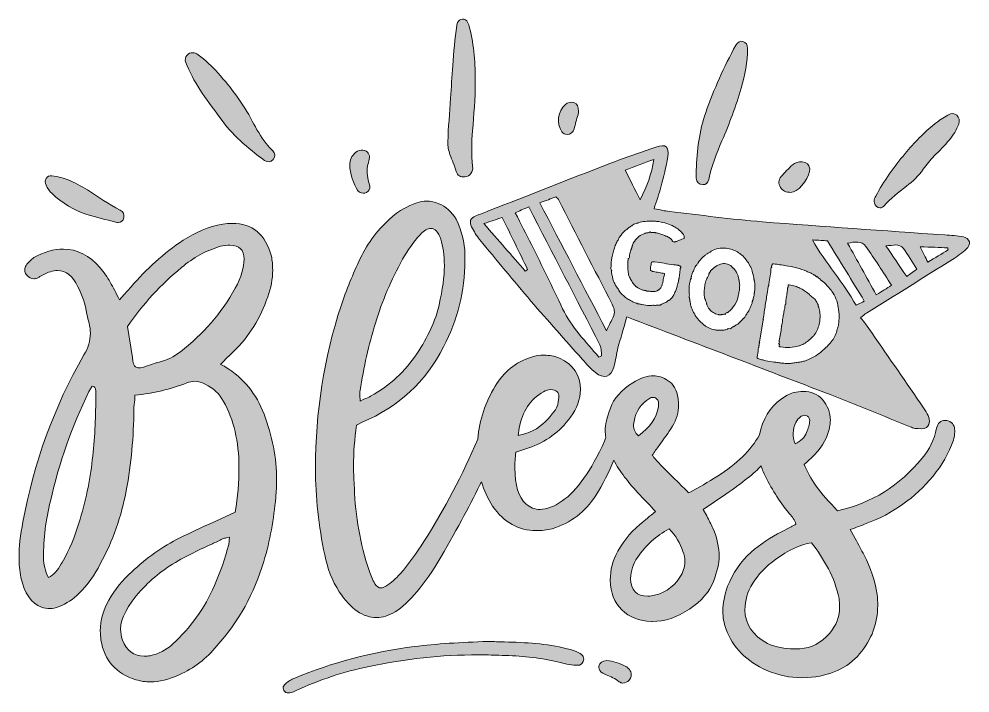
# Model space of a CAD drawing. Header units: inches. Extents: x 69 to 1012, y -874 to -206.
import ezdxf

# ---------------------------------------------------------------- set-up
doc = ezdxf.new("R2010")
doc.units = ezdxf.units.IN
doc.header["$MEASUREMENT"] = 0
doc.layers.add('Layer 1', color=7, linetype='Continuous')

# ---------------------------------------------------------------- blocks, each defined once
blk = doc.blocks.new('block 3')
at = {"layer": 'Layer 1', "true_color": 0x2b568d}
h = blk.add_hatch(color=167, dxfattribs=at)
h.dxf.hatch_style = 2
edge = h.paths.add_edge_path()
edge.add_spline(control_points=[(996.25, -611.15), (995.82, -608.87), (994.71, -607.08), (992.93, -605.79), (991.14, -604.51), (989.17, -603.86), (987.03, -603.86), (982.45, -603.86), (979.6, -606.44), (978.45, -611.58), (976.31, -622.87), (971.52, -632.73), (964.09, -641.17), (942.22, -668.32), (914.28, -685.69), (880.26, -693.26), (863.25, -676.11), (852.25, -660.82), (847.25, -647.38), (847.25, -647.38), (850.46, -644.38), (850.46, -644.38), (852.89, -642.24), (855.25, -640.02), (857.54, -637.74), (865.69, -629.59), (870.76, -619.94), (872.76, -608.79), (873.04, -606.94), (873.19, -605.22), (873.19, -603.65), (873.19, -595.93), (870.54, -589.07), (865.26, -583.07), (860.54, -577.78), (854.18, -575.13), (846.18, -575.13), (843.17, -575.13), (840.03, -575.49), (836.74, -576.21), (832.31, -577.64), (828.17, -579.78), (824.31, -582.64), (813.3, -590.78), (806.15, -602.65), (802.87, -618.23), (794.29, -633.38), (780.43, -646.95), (761.28, -658.96), (752.13, -664.82), (742.7, -670.4), (732.98, -675.68), (730.12, -672.97), (719.9, -662.82), (702.32, -645.24), (702.32, -645.24), (698.25, -640.52), (698.25, -640.52), (697.68, -639.67), (697.1, -638.95), (696.53, -638.38), (698.82, -634.95), (701.11, -631.73), (703.39, -628.73), (708.11, -622.3), (712.54, -615.94), (716.68, -609.65), (720.68, -602.93), (722.69, -595.79), (722.69, -588.21), (722.69, -586.21), (722.54, -584.21), (722.26, -582.21), (720.83, -573.63), (717.54, -567.7), (712.4, -564.41), (707.25, -561.13), (702.39, -559.48), (697.82, -559.48), (691.39, -559.48), (684.53, -561.84), (677.24, -566.56), (665.8, -573.85), (658.4, -582.21), (655.05, -591.64), (651.69, -601.07), (650.01, -608.44), (650.01, -613.72), (650.01, -615.98), (650.19, -618.28), (650.53, -620.62), (650.12, -621.73), (649.73, -622.92), (649.37, -624.23), (635.93, -653.67), (621.92, -673.47), (607.34, -683.62), (599.2, -689.19), (591.91, -691.98), (585.48, -691.98), (580.19, -691.98), (575.47, -690.12), (571.33, -686.4), (564.04, -679.97), (560.39, -668.11), (560.39, -650.81), (560.39, -646.1), (560.68, -640.95), (561.25, -635.38), (561.25, -635.38), (574.11, -631.09), (574.11, -631.09), (591.12, -625.38), (604.91, -615.22), (615.49, -600.65), (622.06, -591.93), (625.35, -582.78), (625.35, -573.2), (625.35, -559.05), (618.49, -548.69), (604.77, -542.12), (599.63, -540.12), (594.48, -539.12), (589.34, -539.12), (585.19, -539.12), (581.04, -539.76), (576.9, -541.05), (561.04, -546.05), (549.03, -555.7), (540.88, -569.99), (531.05, -585.8), (525.31, -603.26), (523.53, -622.33), (508.56, -657.75), (490.77, -691.62), (470.14, -723.92), (462.99, -735.07), (455.2, -745.71), (446.77, -755.87), (442.62, -760.58), (437.83, -764.65), (432.4, -768.09), (430.69, -769.23), (429.11, -769.8), (427.69, -769.8), (425.4, -769.8), (423.4, -768.44), (421.68, -765.73), (419.39, -761.58), (417.47, -757.22), (415.9, -752.65), (407.03, -726.06), (402.17, -698.7), (401.32, -670.54), (400.74, -663.39), (400.46, -656.32), (400.46, -649.31), (400.46, -635.74), (401.46, -622.16), (403.46, -608.58), (403.46, -608.58), (409.03, -605.58), (409.03, -605.58), (445.05, -590.57), (471.92, -565.63), (489.64, -530.76), (503.79, -504.03), (510.87, -475.59), (510.87, -445.43), (510.87, -445.43), (510.87, -439.42), (510.87, -439.42), (510.58, -427.13), (507.65, -415.49), (502.08, -404.48), (497.79, -397.05), (492.07, -391.9), (484.93, -389.04), (480.93, -387.33), (476.92, -386.47), (472.92, -386.47), (469.63, -386.47), (466.35, -387.04), (463.06, -388.19), (453.91, -391.33), (445.77, -395.98), (438.62, -402.12), (425.18, -413.7), (414.68, -427.49), (407.1, -443.5), (399.82, -458.65), (393.45, -474.23), (388.02, -490.24), (371.16, -542.12), (362.72, -595.72), (362.72, -651.03), (362.72, -679.9), (365.8, -708.56), (371.95, -737), (374.37, -750.15), (379.16, -762.37), (386.31, -773.66), (397.74, -790.67), (410.03, -799.17), (423.18, -799.17), (429.33, -799.17), (435.55, -797.24), (441.84, -793.38), (455.56, -784.81), (470.63, -766.73), (487.07, -739.14), (504.13, -709.6), (517.53, -684.75), (527.28, -664.59), (529.84, -672.93), (533.49, -680.99), (538.31, -688.76), (549.6, -704.91), (564.04, -712.99), (581.62, -712.99), (586.62, -712.99), (591.91, -712.34), (597.48, -711.06), (615.92, -705.34), (630.28, -694.41), (640.58, -678.26), (647.69, -667.11), (653.62, -655.43), (658.41, -643.24), (664.16, -654.05), (672.86, -665.58), (684.53, -677.83), (689.53, -682.83), (694.67, -688.26), (699.96, -694.12), (699.96, -694.12), (695.68, -697.55), (695.68, -697.55), (692.96, -699.69), (690.45, -701.77), (688.17, -703.77), (677.59, -711.91), (669.02, -721.78), (662.44, -733.35), (657.44, -742.36), (654.94, -751.93), (654.94, -762.08), (655.22, -774.37), (659.05, -784.16), (666.41, -791.45), (673.77, -798.74), (683.6, -802.6), (695.89, -803.03), (695.89, -803.03), (696.53, -803.03), (696.53, -803.03), (709.11, -803.03), (721.44, -798.92), (733.51, -790.7), (745.59, -782.48), (753.52, -773.37), (757.31, -763.37), (761.1, -753.36), (762.99, -745.07), (762.99, -738.5), (762.99, -729.78), (760.92, -720.49), (756.77, -710.63), (754.92, -706.63), (752.84, -702.56), (750.56, -698.41), (750.56, -698.41), (747.13, -692.19), (747.13, -692.19), (747.13, -692.19), (769.64, -676.76), (769.64, -676.76), (786.65, -665.04), (798.29, -655.74), (804.58, -648.88), (805.15, -650.74), (805.8, -652.53), (806.51, -654.24), (812.8, -668.25), (820.73, -681.26), (830.31, -693.26), (830.31, -693.26), (832.67, -696.26), (832.67, -696.26), (835.53, -699.12), (837.67, -702.56), (839.1, -706.56), (837.39, -707.56), (835.74, -708.41), (834.17, -709.13), (834.17, -709.13), (824.74, -714.06), (824.74, -714.06), (813.73, -719.63), (803.65, -726.42), (794.51, -734.43), (784.22, -743.71), (776.5, -754.93), (771.35, -768.09), (768.21, -776.8), (766.64, -785.02), (766.64, -792.74), (766.64, -798.88), (767.64, -804.67), (769.64, -810.11), (776.36, -828.83), (789.93, -842.62), (810.37, -851.48), (821.38, -856.34), (832.88, -858.77), (844.89, -858.77), (844.89, -858.77), (850.46, -858.56), (850.46, -858.56), (873.04, -857.13), (890.3, -849.3), (902.24, -835.08), (914.17, -820.86), (920.14, -804.89), (920.14, -787.17), (920.14, -783.59), (919.93, -779.95), (919.5, -776.23), (917.35, -762.51), (913.07, -749.57), (906.63, -737.43), (903.92, -732.14), (900.99, -726.64), (897.84, -720.92), (897.84, -720.92), (892.91, -711.91), (892.91, -711.91), (898.77, -709.92), (904.06, -707.92), (908.78, -705.91), (935.07, -696.19), (957.16, -680.54), (975.03, -658.96), (983.88, -648.24), (990.6, -636.38), (995.18, -623.37), (996.04, -620.66), (996.46, -617.87), (996.46, -615.01), (996.46, -615.01), (996.25, -611.15), (996.25, -611.15)], knot_values=[0, 0, 0, 0, 1, 1, 1, 2, 2, 2, 3, 3, 3, 4, 4, 4, 5, 5, 5, 6, 6, 6, 7, 7, 7, 8, 8, 8, 9, 9, 9, 10, 10, 10, 11, 11, 11, 12, 12, 12, 13, 13, 13, 14, 14, 14, 15, 15, 15, 16, 16, 16, 17, 17, 17, 18, 18, 18, 19, 19, 19, 20, 20, 20, 21, 21, 21, 22, 22, 22, 23, 23, 23, 24, 24, 24, 25, 25, 25, 26, 26, 26, 27, 27, 27, 28, 28, 28, 29, 29, 29, 30, 30, 30, 31, 31, 31, 32, 32, 32, 33, 33, 33, 34, 34, 34, 35, 35, 35, 36, 36, 36, 37, 37, 37, 38, 38, 38, 39, 39, 39, 40, 40, 40, 41, 41, 41, 42, 42, 42, 43, 43, 43, 44, 44, 44, 45, 45, 45, 46, 46, 46, 47, 47, 47, 48, 48, 48, 49, 49, 49, 50, 50, 50, 51, 51, 51, 52, 52, 52, 53, 53, 53, 54, 54, 54, 55, 55, 55, 56, 56, 56, 57, 57, 57, 58, 58, 58, 59, 59, 59, 60, 60, 60, 61, 61, 61, 62, 62, 62, 63, 63, 63, 64, 64, 64, 65, 65, 65, 66, 66, 66, 67, 67, 67, 68, 68, 68, 69, 69, 69, 70, 70, 70, 71, 71, 71, 72, 72, 72, 73, 73, 73, 74, 74, 74, 75, 75, 75, 76, 76, 76, 77, 77, 77, 78, 78, 78, 79, 79, 79, 80, 80, 80, 81, 81, 81, 82, 82, 82, 83, 83, 83, 84, 84, 84, 85, 85, 85, 86, 86, 86, 87, 87, 87, 88, 88, 88, 89, 89, 89, 90, 90, 90, 91, 91, 91, 92, 92, 92, 93, 93, 93, 94, 94, 94, 95, 95, 95, 96, 96, 96, 97, 97, 97, 98, 98, 98, 99, 99, 99, 100, 100, 100, 101, 101, 101, 102, 102, 102, 103, 103, 103, 104, 104, 104, 105, 105, 105, 106, 106, 106, 107, 107, 107, 108, 108, 108, 109, 109, 109, 110, 110, 110, 111, 111, 111, 112, 112, 112, 113, 113, 113, 114, 114, 114, 115, 115, 115, 116, 116, 116, 117, 117, 117, 117], degree=3, periodic=1)
edge = h.paths.add_edge_path()
edge.add_spline(control_points=[(564.68, -611.37), (567.68, -594.93), (575.69, -582.93), (588.69, -575.35), (590.98, -574.06), (593.48, -573.35), (596.2, -573.2), (601.48, -573.49), (604.13, -575.85), (604.13, -580.28), (604.13, -581.43), (603.7, -584), (602.84, -588), (601.99, -592), (597.94, -597.65), (590.73, -604.93), (583.51, -612.22), (574.47, -616.8), (563.61, -618.65), (563.61, -618.65), (564.68, -611.37), (564.68, -611.37)], knot_values=[0, 0, 0, 0, 1, 1, 1, 2, 2, 2, 3, 3, 3, 4, 4, 4, 5, 5, 5, 6, 6, 6, 7, 7, 7, 7], degree=3, periodic=1)
edge = h.paths.add_edge_path()
edge.add_spline(control_points=[(406.89, -574.28), (410.46, -551.41), (415.57, -529.08), (422.22, -507.28), (428.87, -485.49), (437.83, -464.44), (449.12, -444.14), (453.98, -435.28), (459.77, -427.2), (466.49, -419.92), (470.49, -415.63), (474.06, -413.48), (477.21, -413.48), (481.21, -413.48), (484.43, -417.02), (486.86, -424.1), (489.29, -431.17), (490.5, -440), (490.5, -450.57), (490.5, -461.15), (488.75, -474.09), (485.25, -489.38), (481.75, -504.67), (474.35, -520.86), (463.06, -537.94), (451.77, -555.02), (436.55, -568.99), (417.39, -579.85), (415.39, -581), (413.18, -581.99), (410.75, -582.85), (410.75, -582.85), (406.89, -584.57), (406.89, -584.57), (406.89, -584.57), (406.68, -578.35), (406.68, -578.35), (406.68, -576.92), (406.75, -575.56), (406.89, -574.28)], knot_values=[0, 0, 0, 0, 1, 1, 1, 2, 2, 2, 3, 3, 3, 4, 4, 4, 5, 5, 5, 6, 6, 6, 7, 7, 7, 8, 8, 8, 9, 9, 9, 10, 10, 10, 11, 11, 11, 12, 12, 12, 13, 13, 13, 13], degree=3, periodic=1)
edge = h.paths.add_edge_path()
edge.add_spline(control_points=[(682.81, -619.08), (679.66, -615.94), (678.09, -612.37), (678.09, -608.36), (678.09, -607.22), (678.23, -606.08), (678.52, -604.93), (680.24, -595.07), (685.38, -587.43), (693.96, -581.99), (695.1, -581.28), (696.24, -580.92), (697.39, -580.92), (698.25, -580.92), (699.11, -581.14), (699.96, -581.57), (701.96, -582.71), (702.96, -584.64), (702.96, -587.35), (702.96, -587.35), (702.75, -590.14), (702.75, -590.14), (701.03, -601.15), (694.39, -610.8), (682.81, -619.08)], knot_values=[0, 0, 0, 0, 1, 1, 1, 2, 2, 2, 3, 3, 3, 4, 4, 4, 5, 5, 5, 6, 6, 6, 7, 7, 7, 8, 8, 8, 8], degree=3, periodic=1)
edge = h.paths.add_edge_path()
edge.add_spline(control_points=[(723.97, -759.08), (716.97, -769.94), (707.04, -776.23), (694.17, -777.95), (694.17, -777.95), (692.24, -777.95), (692.24, -777.95), (681.24, -777.95), (675.52, -772.09), (675.09, -760.37), (675.38, -752.79), (677.66, -745.86), (681.95, -739.57), (690.1, -727.57), (700.6, -718.13), (713.47, -711.27), (719.9, -718.13), (724.4, -725.57), (726.98, -733.57), (728.26, -737), (728.9, -740.43), (728.9, -743.86), (728.9, -749.14), (727.26, -754.22), (723.97, -759.08)], knot_values=[0, 0, 0, 0, 1, 1, 1, 2, 2, 2, 3, 3, 3, 4, 4, 4, 5, 5, 5, 6, 6, 6, 7, 7, 7, 8, 8, 8, 8], degree=3, periodic=1)
edge = h.paths.add_edge_path()
edge.add_spline(control_points=[(838.24, -627.02), (836.96, -623.3), (836.31, -619.8), (836.31, -616.51), (836.31, -612.65), (837.24, -609.08), (839.1, -605.79), (841.67, -601.07), (844.6, -598.72), (847.89, -598.72), (848.6, -598.72), (849.28, -598.86), (849.93, -599.15), (850.57, -599.43), (851.22, -600.08), (851.86, -601.07), (852.5, -602.08), (852.82, -602.93), (852.82, -603.65), (852.39, -607.8), (851.32, -611.8), (849.61, -615.65), (848.03, -620.51), (844.25, -624.3), (838.24, -627.02)], knot_values=[0, 0, 0, 0, 1, 1, 1, 2, 2, 2, 3, 3, 3, 4, 4, 4, 5, 5, 5, 6, 6, 6, 7, 7, 7, 8, 8, 8, 8], degree=3, periodic=1)
edge = h.paths.add_edge_path()
edge.add_spline(control_points=[(872.33, -814.82), (864.04, -824.25), (854.25, -829.33), (842.96, -830.04), (842.96, -830.04), (836.96, -830.26), (836.96, -830.26), (827.95, -830.26), (819.23, -828.4), (810.8, -824.68), (795.93, -816.68), (788.5, -805.6), (788.5, -791.45), (788.5, -773.16), (798.72, -756.43), (819.16, -741.29), (831.17, -732.43), (842.96, -727), (854.54, -724.99), (860.82, -733.14), (866.4, -741.75), (871.26, -750.83), (876.12, -759.9), (879.62, -769.73), (881.77, -780.31), (882.19, -782.88), (882.41, -785.45), (882.41, -788.02), (882.41, -798.17), (879.05, -807.1), (872.33, -814.82)], knot_values=[0, 0, 0, 0, 1, 1, 1, 2, 2, 2, 3, 3, 3, 4, 4, 4, 5, 5, 5, 6, 6, 6, 7, 7, 7, 8, 8, 8, 9, 9, 9, 10, 10, 10, 10], degree=3, periodic=1)
h = blk.add_hatch(color=167, dxfattribs=at)
h.dxf.hatch_style = 2
edge = h.paths.add_edge_path()
edge.add_spline(control_points=[(273.33, -550.69), (272.32, -549.98), (270.75, -549.19), (268.61, -548.34), (271.04, -545.62), (275.25, -541.47), (281.26, -535.9), (296.98, -520.46), (308.34, -502.31), (315.35, -481.45), (318.63, -472.73), (320.28, -463.8), (320.28, -454.65), (320.28, -450.07), (319.85, -445.5), (318.99, -440.93), (313.13, -419.35), (300.19, -408.55), (280.19, -408.55), (277.19, -408.55), (274.04, -408.77), (270.75, -409.2), (256.74, -412.06), (243.66, -417.42), (231.52, -425.27), (212.08, -438.28), (194.86, -453.72), (179.85, -471.58), (179.85, -471.58), (172.78, -479.52), (172.78, -479.52), (172.78, -479.52), (168.27, -484.23), (168.27, -484.23), (165.13, -477.66), (162.09, -471.84), (159.16, -466.76), (156.23, -461.69), (152.91, -456.93), (149.19, -452.5), (138.61, -440.21), (126.47, -434.07), (112.75, -434.07), (103.46, -434.07), (93.74, -436.85), (83.59, -442.43), (80.59, -444.43), (78.01, -447), (75.87, -450.15), (75.01, -451.43), (74.59, -452.79), (74.59, -454.22), (74.59, -454.51), (74.62, -455.22), (74.69, -456.36), (74.76, -457.51), (75.44, -458.79), (76.73, -460.22), (78.73, -462.36), (80.94, -463.44), (83.38, -463.44), (84.52, -463.44), (85.63, -463.22), (86.7, -462.79), (87.77, -462.36), (88.74, -461.87), (89.59, -461.29), (90.45, -460.72), (91.31, -460.22), (92.17, -459.79), (97.6, -456.79), (102.53, -455.29), (106.96, -455.29), (115.39, -455.29), (122.11, -460.65), (127.11, -471.37), (131.4, -479.66), (134.4, -488.66), (136.12, -498.38), (136.68, -501.53), (137.4, -504.53), (138.26, -507.39), (139.12, -510.82), (139.55, -514.18), (139.55, -517.46), (139.55, -524.9), (137.4, -532.04), (133.11, -538.9), (103.53, -590.5), (83.38, -645.67), (72.66, -704.41), (70.08, -717.42), (68.8, -729.14), (68.8, -739.57), (68.8, -746.14), (69.44, -752.72), (70.73, -759.29), (74.16, -775.44), (80.94, -785.24), (91.09, -788.67), (93.81, -789.67), (96.52, -790.17), (99.24, -790.17), (102.24, -790.17), (105.31, -789.52), (108.46, -788.24), (115.89, -785.24), (122.46, -780.95), (128.18, -775.37), (136.76, -766.65), (143.83, -756.86), (149.41, -746), (161.84, -723.14), (170.42, -698.84), (175.14, -673.11), (179.99, -646.67), (182.49, -619.94), (182.64, -592.93), (182.78, -589.79), (183.07, -586.64), (183.5, -583.49), (183.5, -583.49), (183.71, -578.78), (183.71, -578.78), (202, -577.06), (219.16, -572.99), (235.16, -566.56), (237.88, -565.56), (240.52, -565.06), (243.1, -565.06), (246.53, -565.06), (249.96, -565.99), (253.39, -567.84), (261.39, -571.7), (267.46, -577.42), (271.61, -585), (281.76, -603.29), (286.83, -624.87), (286.83, -649.74), (286.83, -664.61), (285.62, -679.54), (283.19, -694.55), (283.19, -694.55), (259.6, -705.48), (259.6, -705.48), (249.17, -710.2), (238.74, -715.06), (228.3, -720.06), (210.86, -728.92), (195, -740.14), (180.71, -753.72), (171.56, -761.87), (163.99, -771.23), (157.98, -781.81), (152.27, -791.38), (149.41, -801.6), (149.41, -812.46), (149.41, -815.47), (149.62, -818.47), (150.05, -821.47), (153.48, -841.62), (164.98, -854.7), (184.57, -860.7), (189.57, -862.13), (194.43, -862.85), (199.15, -862.85), (207.72, -862.85), (217.23, -860.56), (227.66, -855.98), (242.24, -849.27), (254.67, -839.69), (264.96, -827.26), (286.69, -802.82), (302.19, -774.95), (311.49, -743.64), (317.63, -722.78), (321.56, -701.55), (323.28, -679.97), (323.85, -674.26), (324.14, -668.61), (324.14, -663.03), (324.14, -640.74), (319.99, -618.94), (311.7, -597.65), (304.27, -577.64), (291.47, -561.99), (273.33, -550.69)], knot_values=[0, 0, 0, 0, 1, 1, 1, 2, 2, 2, 3, 3, 3, 4, 4, 4, 5, 5, 5, 6, 6, 6, 7, 7, 7, 8, 8, 8, 9, 9, 9, 10, 10, 10, 11, 11, 11, 12, 12, 12, 13, 13, 13, 14, 14, 14, 15, 15, 15, 16, 16, 16, 17, 17, 17, 18, 18, 18, 19, 19, 19, 20, 20, 20, 21, 21, 21, 22, 22, 22, 23, 23, 23, 24, 24, 24, 25, 25, 25, 26, 26, 26, 27, 27, 27, 28, 28, 28, 29, 29, 29, 30, 30, 30, 31, 31, 31, 32, 32, 32, 33, 33, 33, 34, 34, 34, 35, 35, 35, 36, 36, 36, 37, 37, 37, 38, 38, 38, 39, 39, 39, 40, 40, 40, 41, 41, 41, 42, 42, 42, 43, 43, 43, 44, 44, 44, 45, 45, 45, 46, 46, 46, 47, 47, 47, 48, 48, 48, 49, 49, 49, 50, 50, 50, 51, 51, 51, 52, 52, 52, 53, 53, 53, 54, 54, 54, 55, 55, 55, 56, 56, 56, 57, 57, 57, 58, 58, 58, 59, 59, 59, 60, 60, 60, 61, 61, 61, 62, 62, 62, 62], degree=3, periodic=1)
edge = h.paths.add_edge_path()
edge.add_spline(control_points=[(144.9, -582.64), (144.9, -602.36), (143.76, -622.48), (141.47, -642.99), (139.19, -663.5), (134.76, -684.33), (128.18, -705.48), (124.18, -719.2), (118.61, -732.21), (111.46, -744.5), (111.46, -744.5), (110.6, -746), (110.6, -746), (107.46, -752.29), (103.24, -756.79), (97.95, -759.51), (94.66, -752.79), (93.02, -746.29), (93.02, -740), (93.02, -720.85), (95.31, -702.13), (99.88, -683.83), (108.46, -646.1), (121.18, -609.87), (138.05, -575.13), (138.05, -575.13), (141.26, -569.77), (141.26, -569.77), (142.98, -570.06), (144.01, -570.71), (144.37, -571.7), (144.73, -572.71), (144.9, -573.78), (144.9, -574.92), (144.9, -574.92), (144.9, -582.64), (144.9, -582.64)], knot_values=[0, 0, 0, 0, 1, 1, 1, 2, 2, 2, 3, 3, 3, 4, 4, 4, 5, 5, 5, 6, 6, 6, 7, 7, 7, 8, 8, 8, 9, 9, 9, 10, 10, 10, 11, 11, 11, 12, 12, 12, 12], degree=3, periodic=1)
edge = h.paths.add_edge_path()
edge.add_spline(control_points=[(228.73, -535.69), (222.58, -540.69), (215.58, -544.12), (207.72, -545.98), (204.58, -546.69), (201.43, -547.69), (198.29, -548.98), (198.29, -548.98), (195.72, -549.84), (195.72, -549.84), (192.28, -551.12), (189.64, -551.76), (187.78, -551.76), (186.64, -551.76), (185.43, -551.41), (184.14, -550.69), (182.85, -549.98), (181.85, -546.91), (181.14, -541.47), (181.14, -541.47), (176.42, -510.6), (176.42, -510.6), (191.71, -488.45), (209.58, -469.01), (230.02, -452.29), (241.31, -442.57), (254.1, -435.57), (268.39, -431.28), (271.96, -430.56), (275.11, -430.21), (277.83, -430.21), (287.26, -430.21), (291.98, -434.78), (291.98, -443.93), (291.98, -451.93), (289.05, -461.58), (283.19, -472.87), (269.47, -497.6), (251.31, -518.53), (228.73, -535.69)], knot_values=[0, 0, 0, 0, 1, 1, 1, 2, 2, 2, 3, 3, 3, 4, 4, 4, 5, 5, 5, 6, 6, 6, 7, 7, 7, 8, 8, 8, 9, 9, 9, 10, 10, 10, 11, 11, 11, 12, 12, 12, 13, 13, 13, 13], degree=3, periodic=1)
edge = h.paths.add_edge_path()
edge.add_spline(control_points=[(277.19, -722.42), (277.19, -724), (277.04, -725.42), (276.76, -726.71), (273.04, -740.71), (268.32, -754.29), (262.61, -767.44), (252.88, -789.74), (239.02, -809.1), (221.01, -825.54), (214.72, -831.4), (207.29, -835.19), (198.72, -836.9), (196.71, -837.19), (194.79, -837.33), (192.93, -837.33), (182.78, -837.33), (175.56, -832.04), (171.28, -821.47), (170.13, -817.75), (169.56, -814.11), (169.56, -810.53), (169.56, -799.96), (176.28, -787.17), (189.71, -772.16), (201.15, -759.72), (214.37, -749.43), (229.38, -741.29), (239.66, -735.85), (250.03, -730.78), (260.46, -726.06), (263.89, -724.49), (267.25, -722.85), (270.54, -721.13), (271.68, -720.71), (273.04, -720.42), (274.61, -720.28), (274.61, -720.28), (277.4, -719.63), (277.4, -719.63), (277.4, -719.63), (277.19, -722.42), (277.19, -722.42)], knot_values=[0, 0, 0, 0, 1, 1, 1, 2, 2, 2, 3, 3, 3, 4, 4, 4, 5, 5, 5, 6, 6, 6, 7, 7, 7, 8, 8, 8, 9, 9, 9, 10, 10, 10, 11, 11, 11, 12, 12, 12, 13, 13, 13, 14, 14, 14, 14], degree=3, periodic=1)
h = blk.add_hatch(color=167, dxfattribs=at)
h.dxf.hatch_style = 2
edge = h.paths.add_edge_path()
edge.add_spline(control_points=[(604.35, -828.26), (594.18, -826.24), (583.91, -824.92), (573.53, -824.28), (563.15, -823.65), (552.72, -823.23), (542.25, -823.01), (539.39, -823.01), (536.58, -822.96), (533.83, -822.85), (506.61, -823.6), (482.31, -825.24), (460.92, -827.78), (418.78, -833.28), (379.18, -843.71), (342.12, -859.07), (338.84, -860.55), (335.77, -862.4), (332.91, -864.63), (331.43, -865.9), (330.69, -867.33), (330.69, -868.92), (330.69, -869.76), (330.9, -870.61), (331.32, -871.45), (332.59, -873.04), (334.07, -873.84), (335.77, -873.84), (337.57, -873.84), (339.95, -873.15), (342.92, -871.77), (366.32, -860.76), (390.67, -852.72), (415.97, -847.63), (451.66, -839.9), (487.71, -836.04), (524.13, -836.04), (530.91, -836.04), (537.69, -836.2), (544.47, -836.52), (562.47, -836.62), (580.3, -838.42), (597.99, -841.91), (597.99, -841.91), (603.87, -843.34), (603.87, -843.34), (611.38, -845.36), (617.74, -846.36), (622.92, -846.36), (625.36, -846.36), (627.11, -845.14), (628.17, -842.71), (628.48, -841.86), (628.64, -841.07), (628.64, -840.33), (628.64, -838.52), (627.9, -836.99), (626.42, -835.72), (623.14, -832.96), (615.78, -830.48), (604.35, -828.26)], knot_values=[0, 0, 0, 0, 1, 1, 1, 2, 2, 2, 3, 3, 3, 4, 4, 4, 5, 5, 5, 6, 6, 6, 7, 7, 7, 8, 8, 8, 9, 9, 9, 10, 10, 10, 11, 11, 11, 12, 12, 12, 13, 13, 13, 14, 14, 14, 15, 15, 15, 16, 16, 16, 17, 17, 17, 18, 18, 18, 19, 19, 19, 20, 20, 20, 20], degree=3, periodic=1)
h = blk.add_hatch(color=167, dxfattribs=at)
h.dxf.hatch_style = 2
edge = h.paths.add_edge_path()
edge.add_spline(control_points=[(670.26, -847.47), (664.01, -844.19), (657.81, -842.28), (651.67, -841.76), (647.12, -841.97), (644.47, -843.77), (643.74, -847.16), (643.74, -847.16), (643.58, -848.43), (643.58, -848.43), (643.58, -850.86), (644.89, -852.82), (647.54, -854.31), (647.54, -854.31), (650.88, -855.73), (650.88, -855.73), (655.43, -857.43), (659.72, -859.76), (663.74, -862.72), (664.91, -863.57), (666.18, -863.99), (667.56, -863.99), (669.88, -863.99), (671.9, -863.04), (673.59, -861.13), (674.96, -859.65), (675.66, -858.38), (675.66, -857.32), (675.66, -857.32), (675.66, -855.41), (675.66, -855.41), (675.66, -853.72), (675.1, -852.16), (673.99, -850.73), (672.88, -849.3), (671.63, -848.21), (670.26, -847.47)], knot_values=[0, 0, 0, 0, 1, 1, 1, 2, 2, 2, 3, 3, 3, 4, 4, 4, 5, 5, 5, 6, 6, 6, 7, 7, 7, 8, 8, 8, 9, 9, 9, 10, 10, 10, 11, 11, 11, 12, 12, 12, 12], degree=3, periodic=1)
at = {"layer": 'Layer 1', "lineweight": 0}
for points, knots in [([(996.25, -611.15), (995.82, -608.87), (994.71, -607.08), (992.93, -605.79), (991.14, -604.51), (989.17, -603.86), (987.03, -603.86), (982.45, -603.86), (979.6, -606.44), (978.45, -611.58), (976.31, -622.87), (971.52, -632.73), (964.09, -641.17), (942.22, -668.32), (914.28, -685.69), (880.26, -693.26), (863.25, -676.11), (852.25, -660.82), (847.25, -647.38), (847.25, -647.38), (850.46, -644.38), (850.46, -644.38), (852.89, -642.24), (855.25, -640.02), (857.54, -637.74), (865.69, -629.59), (870.76, -619.94), (872.76, -608.79), (873.04, -606.94), (873.19, -605.22), (873.19, -603.65), (873.19, -595.93), (870.54, -589.07), (865.26, -583.07), (860.54, -577.78), (854.18, -575.13), (846.18, -575.13), (843.17, -575.13), (840.03, -575.49), (836.74, -576.21), (832.31, -577.64), (828.17, -579.78), (824.31, -582.64), (813.3, -590.78), (806.15, -602.65), (802.87, -618.23), (794.29, -633.38), (780.43, -646.95), (761.28, -658.96), (752.13, -664.82), (742.7, -670.4), (732.98, -675.68), (730.12, -672.97), (719.9, -662.82), (702.32, -645.24), (702.32, -645.24), (698.25, -640.52), (698.25, -640.52), (697.68, -639.67), (697.1, -638.95), (696.53, -638.38), (698.82, -634.95), (701.11, -631.73), (703.39, -628.73), (708.11, -622.3), (712.54, -615.94), (716.68, -609.65), (720.68, -602.93), (722.69, -595.79), (722.69, -588.21), (722.69, -586.21), (722.54, -584.21), (722.26, -582.21), (720.83, -573.63), (717.54, -567.7), (712.4, -564.41), (707.25, -561.13), (702.39, -559.48), (697.82, -559.48), (691.39, -559.48), (684.53, -561.84), (677.24, -566.56), (665.8, -573.85), (658.4, -582.21), (655.05, -591.64), (651.69, -601.07), (650.01, -608.44), (650.01, -613.72), (650.01, -615.98), (650.19, -618.28), (650.53, -620.62), (650.12, -621.73), (649.73, -622.92), (649.37, -624.23), (635.93, -653.67), (621.92, -673.47), (607.34, -683.62), (599.2, -689.19), (591.91, -691.98), (585.48, -691.98), (580.19, -691.98), (575.47, -690.12), (571.33, -686.4), (564.04, -679.97), (560.39, -668.11), (560.39, -650.81), (560.39, -646.1), (560.68, -640.95), (561.25, -635.38), (561.25, -635.38), (574.11, -631.09), (574.11, -631.09), (591.12, -625.38), (604.91, -615.22), (615.49, -600.65), (622.06, -591.93), (625.35, -582.78), (625.35, -573.2), (625.35, -559.05), (618.49, -548.69), (604.77, -542.12), (599.63, -540.12), (594.48, -539.12), (589.34, -539.12), (585.19, -539.12), (581.04, -539.76), (576.9, -541.05), (561.04, -546.05), (549.03, -555.7), (540.88, -569.99), (531.05, -585.8), (525.31, -603.26), (523.53, -622.33), (508.56, -657.75), (490.77, -691.62), (470.14, -723.92), (462.99, -735.07), (455.2, -745.71), (446.77, -755.87), (442.62, -760.58), (437.83, -764.65), (432.4, -768.09), (430.69, -769.23), (429.11, -769.8), (427.69, -769.8), (425.4, -769.8), (423.4, -768.44), (421.68, -765.73), (419.39, -761.58), (417.47, -757.22), (415.9, -752.65), (407.03, -726.06), (402.17, -698.7), (401.32, -670.54), (400.74, -663.39), (400.46, -656.32), (400.46, -649.31), (400.46, -635.74), (401.46, -622.16), (403.46, -608.58), (403.46, -608.58), (409.03, -605.58), (409.03, -605.58), (445.05, -590.57), (471.92, -565.63), (489.64, -530.76), (503.79, -504.03), (510.87, -475.59), (510.87, -445.43), (510.87, -445.43), (510.87, -439.42), (510.87, -439.42), (510.58, -427.13), (507.65, -415.49), (502.08, -404.48), (497.79, -397.05), (492.07, -391.9), (484.93, -389.04), (480.93, -387.33), (476.92, -386.47), (472.92, -386.47), (469.63, -386.47), (466.35, -387.04), (463.06, -388.19), (453.91, -391.33), (445.77, -395.98), (438.62, -402.12), (425.18, -413.7), (414.68, -427.49), (407.1, -443.5), (399.82, -458.65), (393.45, -474.23), (388.02, -490.24), (371.16, -542.12), (362.72, -595.72), (362.72, -651.03), (362.72, -679.9), (365.8, -708.56), (371.95, -737), (374.37, -750.15), (379.16, -762.37), (386.31, -773.66), (397.74, -790.67), (410.03, -799.17), (423.18, -799.17), (429.33, -799.17), (435.55, -797.24), (441.84, -793.38), (455.56, -784.81), (470.63, -766.73), (487.07, -739.14), (504.13, -709.6), (517.53, -684.75), (527.28, -664.59), (529.84, -672.93), (533.49, -680.99), (538.31, -688.76), (549.6, -704.91), (564.04, -712.99), (581.62, -712.99), (586.62, -712.99), (591.91, -712.34), (597.48, -711.06), (615.92, -705.34), (630.28, -694.41), (640.58, -678.26), (647.69, -667.11), (653.62, -655.43), (658.41, -643.24), (664.16, -654.05), (672.86, -665.58), (684.53, -677.83), (689.53, -682.83), (694.67, -688.26), (699.96, -694.12), (699.96, -694.12), (695.68, -697.55), (695.68, -697.55), (692.96, -699.69), (690.45, -701.77), (688.17, -703.77), (677.59, -711.91), (669.02, -721.78), (662.44, -733.35), (657.44, -742.36), (654.94, -751.93), (654.94, -762.08), (655.22, -774.37), (659.05, -784.16), (666.41, -791.45), (673.77, -798.74), (683.6, -802.6), (695.89, -803.03), (695.89, -803.03), (696.53, -803.03), (696.53, -803.03), (709.11, -803.03), (721.44, -798.92), (733.51, -790.7), (745.59, -782.48), (753.52, -773.37), (757.31, -763.37), (761.1, -753.36), (762.99, -745.07), (762.99, -738.5), (762.99, -729.78), (760.92, -720.49), (756.77, -710.63), (754.92, -706.63), (752.84, -702.56), (750.56, -698.41), (750.56, -698.41), (747.13, -692.19), (747.13, -692.19), (747.13, -692.19), (769.64, -676.76), (769.64, -676.76), (786.65, -665.04), (798.29, -655.74), (804.58, -648.88), (805.15, -650.74), (805.8, -652.53), (806.51, -654.24), (812.8, -668.25), (820.73, -681.26), (830.31, -693.26), (830.31, -693.26), (832.67, -696.26), (832.67, -696.26), (835.53, -699.12), (837.67, -702.56), (839.1, -706.56), (837.39, -707.56), (835.74, -708.41), (834.17, -709.13), (834.17, -709.13), (824.74, -714.06), (824.74, -714.06), (813.73, -719.63), (803.65, -726.42), (794.51, -734.43), (784.22, -743.71), (776.5, -754.93), (771.35, -768.09), (768.21, -776.8), (766.64, -785.02), (766.64, -792.74), (766.64, -798.88), (767.64, -804.67), (769.64, -810.11), (776.36, -828.83), (789.93, -842.62), (810.37, -851.48), (821.38, -856.34), (832.88, -858.77), (844.89, -858.77), (844.89, -858.77), (850.46, -858.56), (850.46, -858.56), (873.04, -857.13), (890.3, -849.3), (902.24, -835.08), (914.17, -820.86), (920.14, -804.89), (920.14, -787.17), (920.14, -783.59), (919.93, -779.95), (919.5, -776.23), (917.35, -762.51), (913.07, -749.57), (906.63, -737.43), (903.92, -732.14), (900.99, -726.64), (897.84, -720.92), (897.84, -720.92), (892.91, -711.91), (892.91, -711.91), (898.77, -709.92), (904.06, -707.92), (908.78, -705.91), (935.07, -696.19), (957.16, -680.54), (975.03, -658.96), (983.88, -648.24), (990.6, -636.38), (995.18, -623.37), (996.04, -620.66), (996.46, -617.87), (996.46, -615.01), (996.46, -615.01), (996.25, -611.15), (996.25, -611.15)], [0, 0, 0, 0, 1, 1, 1, 2, 2, 2, 3, 3, 3, 4, 4, 4, 5, 5, 5, 6, 6, 6, 7, 7, 7, 8, 8, 8, 9, 9, 9, 10, 10, 10, 11, 11, 11, 12, 12, 12, 13, 13, 13, 14, 14, 14, 15, 15, 15, 16, 16, 16, 17, 17, 17, 18, 18, 18, 19, 19, 19, 20, 20, 20, 21, 21, 21, 22, 22, 22, 23, 23, 23, 24, 24, 24, 25, 25, 25, 26, 26, 26, 27, 27, 27, 28, 28, 28, 29, 29, 29, 30, 30, 30, 31, 31, 31, 32, 32, 32, 33, 33, 33, 34, 34, 34, 35, 35, 35, 36, 36, 36, 37, 37, 37, 38, 38, 38, 39, 39, 39, 40, 40, 40, 41, 41, 41, 42, 42, 42, 43, 43, 43, 44, 44, 44, 45, 45, 45, 46, 46, 46, 47, 47, 47, 48, 48, 48, 49, 49, 49, 50, 50, 50, 51, 51, 51, 52, 52, 52, 53, 53, 53, 54, 54, 54, 55, 55, 55, 56, 56, 56, 57, 57, 57, 58, 58, 58, 59, 59, 59, 60, 60, 60, 61, 61, 61, 62, 62, 62, 63, 63, 63, 64, 64, 64, 65, 65, 65, 66, 66, 66, 67, 67, 67, 68, 68, 68, 69, 69, 69, 70, 70, 70, 71, 71, 71, 72, 72, 72, 73, 73, 73, 74, 74, 74, 75, 75, 75, 76, 76, 76, 77, 77, 77, 78, 78, 78, 79, 79, 79, 80, 80, 80, 81, 81, 81, 82, 82, 82, 83, 83, 83, 84, 84, 84, 85, 85, 85, 86, 86, 86, 87, 87, 87, 88, 88, 88, 89, 89, 89, 90, 90, 90, 91, 91, 91, 92, 92, 92, 93, 93, 93, 94, 94, 94, 95, 95, 95, 96, 96, 96, 97, 97, 97, 98, 98, 98, 99, 99, 99, 100, 100, 100, 101, 101, 101, 102, 102, 102, 103, 103, 103, 104, 104, 104, 105, 105, 105, 106, 106, 106, 107, 107, 107, 108, 108, 108, 109, 109, 109, 110, 110, 110, 111, 111, 111, 112, 112, 112, 113, 113, 113, 114, 114, 114, 115, 115, 115, 116, 116, 116, 117, 117, 117, 117]), ([(273.33, -550.69), (272.32, -549.98), (270.75, -549.19), (268.61, -548.34), (271.04, -545.62), (275.25, -541.47), (281.26, -535.9), (296.98, -520.46), (308.34, -502.31), (315.35, -481.45), (318.63, -472.73), (320.28, -463.8), (320.28, -454.65), (320.28, -450.07), (319.85, -445.5), (318.99, -440.93), (313.13, -419.35), (300.19, -408.55), (280.19, -408.55), (277.19, -408.55), (274.04, -408.77), (270.75, -409.2), (256.74, -412.06), (243.66, -417.42), (231.52, -425.27), (212.08, -438.28), (194.86, -453.72), (179.85, -471.58), (179.85, -471.58), (172.78, -479.52), (172.78, -479.52), (172.78, -479.52), (168.27, -484.23), (168.27, -484.23), (165.13, -477.66), (162.09, -471.84), (159.16, -466.76), (156.23, -461.69), (152.91, -456.93), (149.19, -452.5), (138.61, -440.21), (126.47, -434.07), (112.75, -434.07), (103.46, -434.07), (93.74, -436.85), (83.59, -442.43), (80.59, -444.43), (78.01, -447), (75.87, -450.15), (75.01, -451.43), (74.59, -452.79), (74.59, -454.22), (74.59, -454.51), (74.62, -455.22), (74.69, -456.36), (74.76, -457.51), (75.44, -458.79), (76.73, -460.22), (78.73, -462.36), (80.94, -463.44), (83.38, -463.44), (84.52, -463.44), (85.63, -463.22), (86.7, -462.79), (87.77, -462.36), (88.74, -461.87), (89.59, -461.29), (90.45, -460.72), (91.31, -460.22), (92.17, -459.79), (97.6, -456.79), (102.53, -455.29), (106.96, -455.29), (115.39, -455.29), (122.11, -460.65), (127.11, -471.37), (131.4, -479.66), (134.4, -488.66), (136.12, -498.38), (136.68, -501.53), (137.4, -504.53), (138.26, -507.39), (139.12, -510.82), (139.55, -514.18), (139.55, -517.46), (139.55, -524.9), (137.4, -532.04), (133.11, -538.9), (103.53, -590.5), (83.38, -645.67), (72.66, -704.41), (70.08, -717.42), (68.8, -729.14), (68.8, -739.57), (68.8, -746.14), (69.44, -752.72), (70.73, -759.29), (74.16, -775.44), (80.94, -785.24), (91.09, -788.67), (93.81, -789.67), (96.52, -790.17), (99.24, -790.17), (102.24, -790.17), (105.31, -789.52), (108.46, -788.24), (115.89, -785.24), (122.46, -780.95), (128.18, -775.37), (136.76, -766.65), (143.83, -756.86), (149.41, -746), (161.84, -723.14), (170.42, -698.84), (175.14, -673.11), (179.99, -646.67), (182.49, -619.94), (182.64, -592.93), (182.78, -589.79), (183.07, -586.64), (183.5, -583.49), (183.5, -583.49), (183.71, -578.78), (183.71, -578.78), (202, -577.06), (219.16, -572.99), (235.16, -566.56), (237.88, -565.56), (240.52, -565.06), (243.1, -565.06), (246.53, -565.06), (249.96, -565.99), (253.39, -567.84), (261.39, -571.7), (267.46, -577.42), (271.61, -585), (281.76, -603.29), (286.83, -624.87), (286.83, -649.74), (286.83, -664.61), (285.62, -679.54), (283.19, -694.55), (283.19, -694.55), (259.6, -705.48), (259.6, -705.48), (249.17, -710.2), (238.74, -715.06), (228.3, -720.06), (210.86, -728.92), (195, -740.14), (180.71, -753.72), (171.56, -761.87), (163.99, -771.23), (157.98, -781.81), (152.27, -791.38), (149.41, -801.6), (149.41, -812.46), (149.41, -815.47), (149.62, -818.47), (150.05, -821.47), (153.48, -841.62), (164.98, -854.7), (184.57, -860.7), (189.57, -862.13), (194.43, -862.85), (199.15, -862.85), (207.72, -862.85), (217.23, -860.56), (227.66, -855.98), (242.24, -849.27), (254.67, -839.69), (264.96, -827.26), (286.69, -802.82), (302.19, -774.95), (311.49, -743.64), (317.63, -722.78), (321.56, -701.55), (323.28, -679.97), (323.85, -674.26), (324.14, -668.61), (324.14, -663.03), (324.14, -640.74), (319.99, -618.94), (311.7, -597.65), (304.27, -577.64), (291.47, -561.99), (273.33, -550.69)], [0, 0, 0, 0, 1, 1, 1, 2, 2, 2, 3, 3, 3, 4, 4, 4, 5, 5, 5, 6, 6, 6, 7, 7, 7, 8, 8, 8, 9, 9, 9, 10, 10, 10, 11, 11, 11, 12, 12, 12, 13, 13, 13, 14, 14, 14, 15, 15, 15, 16, 16, 16, 17, 17, 17, 18, 18, 18, 19, 19, 19, 20, 20, 20, 21, 21, 21, 22, 22, 22, 23, 23, 23, 24, 24, 24, 25, 25, 25, 26, 26, 26, 27, 27, 27, 28, 28, 28, 29, 29, 29, 30, 30, 30, 31, 31, 31, 32, 32, 32, 33, 33, 33, 34, 34, 34, 35, 35, 35, 36, 36, 36, 37, 37, 37, 38, 38, 38, 39, 39, 39, 40, 40, 40, 41, 41, 41, 42, 42, 42, 43, 43, 43, 44, 44, 44, 45, 45, 45, 46, 46, 46, 47, 47, 47, 48, 48, 48, 49, 49, 49, 50, 50, 50, 51, 51, 51, 52, 52, 52, 53, 53, 53, 54, 54, 54, 55, 55, 55, 56, 56, 56, 57, 57, 57, 58, 58, 58, 59, 59, 59, 60, 60, 60, 61, 61, 61, 62, 62, 62, 62]), ([(406.89, -574.28), (410.46, -551.41), (415.57, -529.08), (422.22, -507.28), (428.87, -485.49), (437.83, -464.44), (449.12, -444.14), (453.98, -435.28), (459.77, -427.2), (466.49, -419.92), (470.49, -415.63), (474.06, -413.48), (477.21, -413.48), (481.21, -413.48), (484.43, -417.02), (486.86, -424.1), (489.29, -431.17), (490.5, -440), (490.5, -450.57), (490.5, -461.15), (488.75, -474.09), (485.25, -489.38), (481.75, -504.67), (474.35, -520.86), (463.06, -537.94), (451.77, -555.02), (436.55, -568.99), (417.39, -579.85), (415.39, -581), (413.18, -581.99), (410.75, -582.85), (410.75, -582.85), (406.89, -584.57), (406.89, -584.57), (406.89, -584.57), (406.68, -578.35), (406.68, -578.35), (406.68, -576.92), (406.75, -575.56), (406.89, -574.28)], [0, 0, 0, 0, 1, 1, 1, 2, 2, 2, 3, 3, 3, 4, 4, 4, 5, 5, 5, 6, 6, 6, 7, 7, 7, 8, 8, 8, 9, 9, 9, 10, 10, 10, 11, 11, 11, 12, 12, 12, 13, 13, 13, 13]), ([(228.73, -535.69), (222.58, -540.69), (215.58, -544.12), (207.72, -545.98), (204.58, -546.69), (201.43, -547.69), (198.29, -548.98), (198.29, -548.98), (195.72, -549.84), (195.72, -549.84), (192.28, -551.12), (189.64, -551.76), (187.78, -551.76), (186.64, -551.76), (185.43, -551.41), (184.14, -550.69), (182.85, -549.98), (181.85, -546.91), (181.14, -541.47), (181.14, -541.47), (176.42, -510.6), (176.42, -510.6), (191.71, -488.45), (209.58, -469.01), (230.02, -452.29), (241.31, -442.57), (254.1, -435.57), (268.39, -431.28), (271.96, -430.56), (275.11, -430.21), (277.83, -430.21), (287.26, -430.21), (291.98, -434.78), (291.98, -443.93), (291.98, -451.93), (289.05, -461.58), (283.19, -472.87), (269.47, -497.6), (251.31, -518.53), (228.73, -535.69)], [0, 0, 0, 0, 1, 1, 1, 2, 2, 2, 3, 3, 3, 4, 4, 4, 5, 5, 5, 6, 6, 6, 7, 7, 7, 8, 8, 8, 9, 9, 9, 10, 10, 10, 11, 11, 11, 12, 12, 12, 13, 13, 13, 13]), ([(144.9, -582.64), (144.9, -602.36), (143.76, -622.48), (141.47, -642.99), (139.19, -663.5), (134.76, -684.33), (128.18, -705.48), (124.18, -719.2), (118.61, -732.21), (111.46, -744.5), (111.46, -744.5), (110.6, -746), (110.6, -746), (107.46, -752.29), (103.24, -756.79), (97.95, -759.51), (94.66, -752.79), (93.02, -746.29), (93.02, -740), (93.02, -720.85), (95.31, -702.13), (99.88, -683.83), (108.46, -646.1), (121.18, -609.87), (138.05, -575.13), (138.05, -575.13), (141.26, -569.77), (141.26, -569.77), (142.98, -570.06), (144.01, -570.71), (144.37, -571.7), (144.73, -572.71), (144.9, -573.78), (144.9, -574.92), (144.9, -574.92), (144.9, -582.64), (144.9, -582.64)], [0, 0, 0, 0, 1, 1, 1, 2, 2, 2, 3, 3, 3, 4, 4, 4, 5, 5, 5, 6, 6, 6, 7, 7, 7, 8, 8, 8, 9, 9, 9, 10, 10, 10, 11, 11, 11, 12, 12, 12, 12]), ([(564.68, -611.37), (567.68, -594.93), (575.69, -582.93), (588.69, -575.35), (590.98, -574.06), (593.48, -573.35), (596.2, -573.2), (601.48, -573.49), (604.13, -575.85), (604.13, -580.28), (604.13, -581.43), (603.7, -584), (602.84, -588), (601.99, -592), (597.94, -597.65), (590.73, -604.93), (583.51, -612.22), (574.47, -616.8), (563.61, -618.65), (563.61, -618.65), (564.68, -611.37), (564.68, -611.37)], [0, 0, 0, 0, 1, 1, 1, 2, 2, 2, 3, 3, 3, 4, 4, 4, 5, 5, 5, 6, 6, 6, 7, 7, 7, 7]), ([(682.81, -619.08), (679.66, -615.94), (678.09, -612.37), (678.09, -608.36), (678.09, -607.22), (678.23, -606.08), (678.52, -604.93), (680.24, -595.07), (685.38, -587.43), (693.96, -581.99), (695.1, -581.28), (696.24, -580.92), (697.39, -580.92), (698.25, -580.92), (699.11, -581.14), (699.96, -581.57), (701.96, -582.71), (702.96, -584.64), (702.96, -587.35), (702.96, -587.35), (702.75, -590.14), (702.75, -590.14), (701.03, -601.15), (694.39, -610.8), (682.81, -619.08)], [0, 0, 0, 0, 1, 1, 1, 2, 2, 2, 3, 3, 3, 4, 4, 4, 5, 5, 5, 6, 6, 6, 7, 7, 7, 8, 8, 8, 8]), ([(838.24, -627.02), (836.96, -623.3), (836.31, -619.8), (836.31, -616.51), (836.31, -612.65), (837.24, -609.08), (839.1, -605.79), (841.67, -601.07), (844.6, -598.72), (847.89, -598.72), (848.6, -598.72), (849.28, -598.86), (849.93, -599.15), (850.57, -599.43), (851.22, -600.08), (851.86, -601.07), (852.5, -602.08), (852.82, -602.93), (852.82, -603.65), (852.39, -607.8), (851.32, -611.8), (849.61, -615.65), (848.03, -620.51), (844.25, -624.3), (838.24, -627.02)], [0, 0, 0, 0, 1, 1, 1, 2, 2, 2, 3, 3, 3, 4, 4, 4, 5, 5, 5, 6, 6, 6, 7, 7, 7, 8, 8, 8, 8]), ([(723.97, -759.08), (716.97, -769.94), (707.04, -776.23), (694.17, -777.95), (694.17, -777.95), (692.24, -777.95), (692.24, -777.95), (681.24, -777.95), (675.52, -772.09), (675.09, -760.37), (675.38, -752.79), (677.66, -745.86), (681.95, -739.57), (690.1, -727.57), (700.6, -718.13), (713.47, -711.27), (719.9, -718.13), (724.4, -725.57), (726.98, -733.57), (728.26, -737), (728.9, -740.43), (728.9, -743.86), (728.9, -749.14), (727.26, -754.22), (723.97, -759.08)], [0, 0, 0, 0, 1, 1, 1, 2, 2, 2, 3, 3, 3, 4, 4, 4, 5, 5, 5, 6, 6, 6, 7, 7, 7, 8, 8, 8, 8]), ([(277.19, -722.42), (277.19, -724), (277.04, -725.42), (276.76, -726.71), (273.04, -740.71), (268.32, -754.29), (262.61, -767.44), (252.88, -789.74), (239.02, -809.1), (221.01, -825.54), (214.72, -831.4), (207.29, -835.19), (198.72, -836.9), (196.71, -837.19), (194.79, -837.33), (192.93, -837.33), (182.78, -837.33), (175.56, -832.04), (171.28, -821.47), (170.13, -817.75), (169.56, -814.11), (169.56, -810.53), (169.56, -799.96), (176.28, -787.17), (189.71, -772.16), (201.15, -759.72), (214.37, -749.43), (229.38, -741.29), (239.66, -735.85), (250.03, -730.78), (260.46, -726.06), (263.89, -724.49), (267.25, -722.85), (270.54, -721.13), (271.68, -720.71), (273.04, -720.42), (274.61, -720.28), (274.61, -720.28), (277.4, -719.63), (277.4, -719.63), (277.4, -719.63), (277.19, -722.42), (277.19, -722.42)], [0, 0, 0, 0, 1, 1, 1, 2, 2, 2, 3, 3, 3, 4, 4, 4, 5, 5, 5, 6, 6, 6, 7, 7, 7, 8, 8, 8, 9, 9, 9, 10, 10, 10, 11, 11, 11, 12, 12, 12, 13, 13, 13, 14, 14, 14, 14]), ([(872.33, -814.82), (864.04, -824.25), (854.25, -829.33), (842.96, -830.04), (842.96, -830.04), (836.96, -830.26), (836.96, -830.26), (827.95, -830.26), (819.23, -828.4), (810.8, -824.68), (795.93, -816.68), (788.5, -805.6), (788.5, -791.45), (788.5, -773.16), (798.72, -756.43), (819.16, -741.29), (831.17, -732.43), (842.96, -727), (854.54, -724.99), (860.82, -733.14), (866.4, -741.75), (871.26, -750.83), (876.12, -759.9), (879.62, -769.73), (881.77, -780.31), (882.19, -782.88), (882.41, -785.45), (882.41, -788.02), (882.41, -798.17), (879.05, -807.1), (872.33, -814.82)], [0, 0, 0, 0, 1, 1, 1, 2, 2, 2, 3, 3, 3, 4, 4, 4, 5, 5, 5, 6, 6, 6, 7, 7, 7, 8, 8, 8, 9, 9, 9, 10, 10, 10, 10]), ([(604.35, -828.26), (594.18, -826.24), (583.91, -824.92), (573.53, -824.28), (563.15, -823.65), (552.72, -823.23), (542.25, -823.01), (539.39, -823.01), (536.58, -822.96), (533.83, -822.85), (506.61, -823.6), (482.31, -825.24), (460.92, -827.78), (418.78, -833.28), (379.18, -843.71), (342.12, -859.07), (338.84, -860.55), (335.77, -862.4), (332.91, -864.63), (331.43, -865.9), (330.69, -867.33), (330.69, -868.92), (330.69, -869.76), (330.9, -870.61), (331.32, -871.45), (332.59, -873.04), (334.07, -873.84), (335.77, -873.84), (337.57, -873.84), (339.95, -873.15), (342.92, -871.77), (366.32, -860.76), (390.67, -852.72), (415.97, -847.63), (451.66, -839.9), (487.71, -836.04), (524.13, -836.04), (530.91, -836.04), (537.69, -836.2), (544.47, -836.52), (562.47, -836.62), (580.3, -838.42), (597.99, -841.91), (597.99, -841.91), (603.87, -843.34), (603.87, -843.34), (611.38, -845.36), (617.74, -846.36), (622.92, -846.36), (625.36, -846.36), (627.11, -845.14), (628.17, -842.71), (628.48, -841.86), (628.64, -841.07), (628.64, -840.33), (628.64, -838.52), (627.9, -836.99), (626.42, -835.72), (623.14, -832.96), (615.78, -830.48), (604.35, -828.26)], [0, 0, 0, 0, 1, 1, 1, 2, 2, 2, 3, 3, 3, 4, 4, 4, 5, 5, 5, 6, 6, 6, 7, 7, 7, 8, 8, 8, 9, 9, 9, 10, 10, 10, 11, 11, 11, 12, 12, 12, 13, 13, 13, 14, 14, 14, 15, 15, 15, 16, 16, 16, 17, 17, 17, 18, 18, 18, 19, 19, 19, 20, 20, 20, 20]), ([(670.26, -847.47), (664.01, -844.19), (657.81, -842.28), (651.67, -841.76), (647.12, -841.97), (644.47, -843.77), (643.74, -847.16), (643.74, -847.16), (643.58, -848.43), (643.58, -848.43), (643.58, -850.86), (644.89, -852.82), (647.54, -854.31), (647.54, -854.31), (650.88, -855.73), (650.88, -855.73), (655.43, -857.43), (659.72, -859.76), (663.74, -862.72), (664.91, -863.57), (666.18, -863.99), (667.56, -863.99), (669.88, -863.99), (671.9, -863.04), (673.59, -861.13), (674.96, -859.65), (675.66, -858.38), (675.66, -857.32), (675.66, -857.32), (675.66, -855.41), (675.66, -855.41), (675.66, -853.72), (675.1, -852.16), (673.99, -850.73), (672.88, -849.3), (671.63, -848.21), (670.26, -847.47)], [0, 0, 0, 0, 1, 1, 1, 2, 2, 2, 3, 3, 3, 4, 4, 4, 5, 5, 5, 6, 6, 6, 7, 7, 7, 8, 8, 8, 9, 9, 9, 10, 10, 10, 11, 11, 11, 12, 12, 12, 12])]:
    blk.add_open_spline(points, degree=3, knots=knots, dxfattribs=at)
blk = doc.blocks.new('block 4')
at = {"layer": 'Layer 1', "true_color": 0xd21b30}
h = blk.add_hatch(color=242, dxfattribs=at)
h.dxf.hatch_style = 2
edge = h.paths.add_edge_path()
edge.add_spline(control_points=[(1011.12, -426.69), (1010.62, -424.62), (1007.4, -422.21), (1005.05, -421.79), (998.98, -420.67), (992.73, -420.46), (986.56, -420.02), (926.37, -415.73), (866.13, -411.88), (806, -407.02), (775.11, -404.53), (744.35, -400.29), (713.56, -396.76), (709.09, -396.24), (704.67, -395.22), (698.42, -394.09), (700.85, -386.38), (703.29, -379.55), (705.09, -372.59), (707.71, -362.63), (710.61, -352.66), (712, -342.51), (713.41, -332.08), (710.06, -329.75), (700.09, -333.12), (684.85, -338.25), (669.57, -343.46), (654.53, -349.26), (614.41, -364.75), (574.41, -380.55), (534.37, -396.21), (530.13, -397.89), (525.87, -399.48), (521.63, -401.13), (516.16, -403.22), (514.96, -407.15), (517.55, -412.04), (519.88, -416.38), (522.31, -420.8), (525.42, -424.59), (542.27, -444.99), (559.14, -465.4), (576.38, -485.48), (593.06, -504.94), (610.17, -524.04), (627.2, -543.18), (631.3, -547.81), (635.54, -552.42), (640.3, -556.34), (648.67, -563.22), (655.81, -560.76), (658.74, -550.17), (660.39, -544.18), (661.07, -537.95), (662.64, -531.96), (665.15, -522.47), (668.05, -513.08), (671.48, -501.26), (740.22, -527.49), (806.65, -552.71), (872.96, -578.23), (899.59, -588.49), (925.9, -599.47), (952.37, -610.12), (953.91, -610.75), (955.48, -611.69), (957.05, -611.71), (960.92, -611.77), (965.95, -612.79), (968.46, -610.82), (972.72, -607.45), (971.88, -601.72), (969.27, -597.17), (966.18, -591.81), (962.49, -586.79), (958.99, -581.69), (942.07, -557.18), (925.12, -532.7), (908.17, -508.24), (906.75, -506.2), (905.05, -504.37), (903.22, -502.09), (905.87, -499.95), (907.25, -498.51), (908.93, -497.46), (937.33, -479.76), (965.84, -462.18), (994.2, -444.39), (999.09, -441.33), (1003.77, -437.78), (1008.01, -433.9), (1009.86, -432.2), (1011.62, -428.78), (1011.12, -426.69)], knot_values=[0, 0, 0, 0, 1, 1, 1, 2, 2, 2, 3, 3, 3, 4, 4, 4, 5, 5, 5, 6, 6, 6, 7, 7, 7, 8, 8, 8, 9, 9, 9, 10, 10, 10, 11, 11, 11, 12, 12, 12, 13, 13, 13, 14, 14, 14, 15, 15, 15, 16, 16, 16, 17, 17, 17, 18, 18, 18, 19, 19, 19, 20, 20, 20, 21, 21, 21, 22, 22, 22, 23, 23, 23, 24, 24, 24, 25, 25, 25, 26, 26, 26, 27, 27, 27, 28, 28, 28, 29, 29, 29, 30, 30, 30, 31, 31, 31, 31], degree=3, periodic=1)
edge = h.paths.add_edge_path()
edge.add_spline(control_points=[(698.11, -345.21), (696.04, -360.25), (691.25, -371.89), (684.51, -385.1), (679.17, -374.5), (674.8, -365.82), (669.75, -355.78), (679.35, -352.19), (687.93, -349), (698.11, -345.21)], knot_values=[0, 0, 0, 0, 1, 1, 1, 2, 2, 2, 3, 3, 3, 3], degree=3, periodic=1)
edge = h.paths.add_edge_path()
edge.add_spline(control_points=[(570.75, -455.85), (557.39, -440.5), (544.02, -425.17), (529.71, -408.74), (536.64, -406.44), (541.59, -404.79), (547.92, -402.7), (556.47, -420.22), (564.76, -437.23), (573.08, -454.25), (572.29, -454.78), (571.51, -455.33), (570.75, -455.85)], knot_values=[0, 0, 0, 0, 1, 1, 1, 2, 2, 2, 3, 3, 3, 4, 4, 4, 4], degree=3, periodic=1)
edge = h.paths.add_edge_path()
edge.add_spline(control_points=[(643.57, -541.09), (630.91, -525.66), (616.55, -511.61), (607.74, -493.1), (597.64, -471.86), (587.28, -450.72), (576.92, -429.64), (571.85, -419.34), (566.49, -409.19), (560.79, -398.04), (565.13, -396.13), (568.69, -394.57), (574.1, -392.18), (598.19, -438.74), (621.57, -483.73), (644.67, -528.88), (646.29, -532.04), (645.9, -536.23), (646.42, -539.94), (645.48, -540.33), (644.51, -540.73), (643.57, -541.09)], knot_values=[0, 0, 0, 0, 1, 1, 1, 2, 2, 2, 3, 3, 3, 4, 4, 4, 5, 5, 5, 6, 6, 6, 7, 7, 7, 7], degree=3, periodic=1)
edge = h.paths.add_edge_path()
edge.add_spline(control_points=[(657.75, -501.36), (655.99, -505.05), (654.29, -508.74), (651.34, -515.04), (628.48, -471.26), (607, -430.09), (585.14, -388.18), (591.1, -385.99), (596.38, -384.05), (601.12, -382.3), (602.61, -383.76), (603.39, -384.23), (603.73, -384.91), (621.42, -419.47), (638.97, -454.1), (656.86, -488.54), (659.19, -493.02), (659.87, -496.91), (657.75, -501.36)], knot_values=[0, 0, 0, 0, 1, 1, 1, 2, 2, 2, 3, 3, 3, 4, 4, 4, 5, 5, 5, 6, 6, 6, 6], degree=3, periodic=1)
edge = h.paths.add_edge_path()
edge.add_spline(control_points=[(728.21, -423.39), (728.21, -423.39), (727.97, -423.47), (727.97, -423.47), (727.55, -423.63), (726.88, -423.89), (725.94, -424.23), (725, -424.58), (723.95, -424.96), (722.81, -425.39), (722.3, -425.69), (721.78, -425.93), (721.24, -426.11), (720.72, -426.3), (720.25, -426.47), (719.83, -426.63), (719.6, -426.67), (719.38, -426.71), (719.18, -426.76), (718.98, -426.8), (718.8, -426.85), (718.64, -426.9), (718.55, -426.96), (718.49, -426.99), (718.45, -426.98), (718.41, -426.97), (718.35, -427), (718.27, -427.07), (718.27, -427.07), (717.81, -426.99), (717.81, -426.99), (717.21, -426.89), (716.77, -426.55), (716.48, -425.97), (716.42, -425.88), (716.34, -425.67), (716.24, -425.35), (716.1, -425.25), (716.04, -425.16), (716.05, -425.09), (716.06, -425.01), (716.04, -424.93), (715.98, -424.84), (715.27, -423.96), (714.36, -423.19), (713.24, -422.55), (712.11, -421.9), (711.04, -421.42), (710.02, -421.1), (709.37, -420.84), (708.72, -420.58), (708.07, -420.32), (707.42, -420.06), (706.77, -419.8), (706.12, -419.54), (704.83, -418.94), (703.56, -418.54), (702.28, -418.33), (702.28, -418.33), (700.71, -418.07), (700.71, -418.07), (700.33, -418.01), (700.02, -417.94), (699.76, -417.86), (699.51, -417.78), (699.19, -417.71), (698.82, -417.64), (698.44, -417.58), (697.94, -417.58), (697.32, -417.63), (697.17, -417.6), (697.02, -417.6), (696.86, -417.61), (696.7, -417.62), (696.55, -417.62), (696.4, -417.59), (696.25, -417.57), (696.1, -417.56), (695.95, -417.58), (695.79, -417.59), (695.64, -417.58), (695.49, -417.56), (695.11, -417.5), (694.76, -417.32), (694.42, -417.04), (694.42, -417.04), (694.03, -417.32), (694.03, -417.32), (694.03, -417.32), (693.9, -417.41), (693.9, -417.41), (693.82, -417.4), (693.74, -417.42), (693.65, -417.49), (693.57, -417.55), (693.48, -417.57), (693.41, -417.56), (693.33, -417.55), (693.25, -417.58), (693.17, -417.64), (692.69, -417.72), (692.21, -417.83), (691.73, -417.98), (691.17, -418.04), (690.68, -418.13), (690.24, -418.25), (689.8, -418.37), (689.49, -418.46), (689.33, -418.51), (686.89, -419.34), (684.92, -420.34), (683.42, -421.51), (681.91, -422.69), (680.46, -424.32), (679.04, -426.39), (678.85, -426.59), (678.69, -426.79), (678.54, -427), (678.39, -427.21), (678.23, -427.37), (678.05, -427.5), (677.94, -427.71), (677.83, -427.91), (677.73, -428.08), (677.62, -428.25), (677.55, -428.42), (677.53, -428.56), (677.47, -428.94), (677.3, -429.49), (677.03, -430.21), (676.91, -430.5), (676.81, -430.75), (676.73, -430.97), (676.66, -431.19), (676.6, -431.45), (676.55, -431.75), (676.49, -432.12), (676.41, -432.44), (676.33, -432.69), (676.25, -432.95), (676.14, -433.26), (676.01, -433.62), (675.88, -433.91), (675.77, -434.14), (675.66, -434.31), (675.56, -434.49), (675.48, -434.73), (675.43, -435.03), (675.22, -435.84), (675, -436.61), (674.76, -437.34), (674.53, -438.07), (674.34, -438.85), (674.21, -439.67), (674.15, -440.05), (674.11, -440.46), (674.11, -440.92), (674.11, -441.38), (674.09, -441.8), (674.03, -442.18), (673.94, -442.7), (673.69, -443.04), (673.28, -443.21), (673.02, -443.4), (672.85, -443.48), (672.78, -443.47), (672.85, -443.95), (672.87, -444.3), (672.83, -444.52), (672.82, -444.6), (672.79, -444.65), (672.75, -444.68), (672.7, -444.71), (672.68, -444.76), (672.67, -444.84), (672.67, -444.84), (672.61, -445.18), (672.61, -445.18), (672.6, -445.25), (672.55, -445.32), (672.46, -445.38), (672.46, -445.38), (672.44, -445.49), (672.44, -445.49), (672.44, -445.49), (672.43, -445.61), (672.43, -445.61), (672.49, -445.69), (672.51, -445.77), (672.5, -445.85), (672.6, -447.1), (672.54, -448.39), (672.32, -449.74), (672.26, -450.12), (672.24, -450.69), (672.27, -451.46), (672.3, -451.77), (672.32, -452.07), (672.36, -452.34), (672.38, -452.62), (672.42, -452.91), (672.44, -453.22), (672.53, -455.01), (672.7, -456.69), (672.94, -458.26), (673.18, -459.84), (673.72, -461.35), (674.56, -462.8), (675.25, -464.22), (676.02, -465.61), (676.87, -466.98), (677.72, -468.35), (678.72, -469.56), (679.86, -470.59), (679.99, -470.69), (680.2, -470.84), (680.47, -471.04), (680.6, -471.21), (680.77, -471.35), (680.98, -471.46), (681.19, -471.58), (681.36, -471.72), (681.49, -471.89), (681.78, -471.94), (682.13, -472.16), (682.54, -472.53), (682.61, -472.54), (682.71, -472.63), (682.84, -472.81), (682.84, -472.81), (682.95, -472.83), (682.95, -472.83), (683.45, -473.06), (683.93, -473.28), (684.4, -473.47), (684.87, -473.66), (685.35, -473.87), (685.85, -474.11), (686.35, -474.35), (686.84, -474.54), (687.31, -474.7), (687.79, -474.85), (688.25, -474.96), (688.7, -475.04), (688.92, -475.08), (689.15, -475.1), (689.38, -475.09), (689.61, -475.09), (689.84, -475.11), (690.06, -475.15), (690.29, -475.19), (690.43, -475.25), (690.49, -475.33), (690.64, -475.36), (690.75, -475.42), (690.81, -475.5), (690.95, -475.6), (691.13, -475.67), (691.36, -475.71), (691.96, -475.8), (692.37, -475.84), (692.61, -475.8), (693.37, -475.85), (694.13, -475.91), (694.89, -476), (695.64, -476.08), (696.44, -476.12), (697.29, -476.1), (698.13, -476.09), (698.89, -476.04), (699.56, -475.96), (700.23, -475.88), (700.83, -475.65), (701.35, -475.27), (701.67, -475.17), (701.88, -475.05), (701.98, -474.91), (702.31, -474.81), (702.51, -474.73), (702.6, -474.67), (702.78, -474.55), (702.94, -474.44), (703.11, -474.35), (703.28, -474.26), (703.45, -474.16), (703.63, -474.03), (704.35, -473.38), (704.94, -472.61), (705.39, -471.72), (705.84, -470.84), (706.23, -469.88), (706.55, -468.86), (706.88, -467.84), (707.12, -466.8), (707.29, -465.75), (707.47, -464.7), (707.63, -463.69), (707.79, -462.72), (707.92, -461.97), (708.1, -461.23), (708.33, -460.5), (708.57, -459.77), (708.75, -459.03), (708.87, -458.28), (707.01, -457.9), (705.16, -457.56), (703.33, -457.26), (701.49, -456.95), (699.64, -456.65), (697.77, -456.34), (697.47, -456.29), (697.17, -456.23), (696.88, -456.14), (696.58, -456.05), (696.26, -455.91), (695.92, -455.69), (695.85, -455.61), (695.78, -455.55), (695.71, -455.54), (695.56, -455.52), (695.45, -455.46), (695.39, -455.38), (695.24, -455.35), (695.13, -455.3), (695.07, -455.21), (694.87, -455.02), (694.76, -454.75), (694.74, -454.4), (694.72, -454.06), (694.73, -453.77), (694.77, -453.54), (694.74, -453.23), (694.77, -452.95), (694.85, -452.69), (694.93, -452.44), (694.99, -452.19), (695.03, -451.97), (695.16, -451.15), (695.29, -450.36), (695.41, -449.61), (695.53, -448.86), (695.7, -448.08), (695.91, -447.27), (695.91, -447.27), (695.97, -446.93), (695.97, -446.93), (695.97, -446.93), (696.08, -446.95), (696.08, -446.95), (696.58, -446.73), (697.07, -446.62), (697.58, -446.62), (698.08, -446.63), (698.55, -446.67), (699, -446.74), (702.16, -447.18), (705.31, -447.64), (708.46, -448.12), (711.61, -448.6), (714.76, -449.1), (717.9, -449.61), (718.5, -449.71), (719.09, -449.77), (719.67, -449.79), (720.23, -449.81), (720.82, -449.86), (721.42, -449.96), (721.57, -449.99), (721.83, -450.03), (722.21, -450.09), (722.58, -450.15), (722.95, -450.29), (723.29, -450.5), (723.52, -450.54), (723.72, -450.61), (723.9, -450.71), (724.07, -450.82), (724.23, -450.92), (724.37, -451.02), (724.76, -451.4), (724.93, -451.77), (724.87, -452.14), (724.86, -452.22), (724.83, -452.29), (724.78, -452.36), (724.73, -452.43), (724.7, -452.5), (724.68, -452.57), (724.67, -452.65), (724.64, -452.72), (724.59, -452.79), (724.54, -452.86), (724.51, -452.93), (724.5, -453.01), (724.39, -453.22), (724.31, -453.47), (724.26, -453.77), (724.19, -454.22), (724.14, -454.7), (724.14, -455.2), (724.14, -455.7), (724.09, -456.17), (724.02, -456.62), (723.89, -457.44), (723.79, -458.29), (723.72, -459.16), (723.65, -460.04), (723.55, -460.89), (723.42, -461.71), (723.42, -461.71), (723.32, -462.27), (723.32, -462.27), (723.3, -462.42), (723.26, -462.51), (723.22, -462.54), (723.18, -462.57), (723.15, -462.63), (723.14, -462.7), (723.02, -462.91), (722.94, -463.21), (722.88, -463.58), (722.85, -463.73), (722.84, -463.92), (722.84, -464.15), (722.84, -464.38), (722.82, -464.61), (722.79, -464.84), (722.65, -465.66), (722.45, -466.41), (722.18, -467.1), (721.92, -467.79), (721.72, -468.54), (721.58, -469.37), (721.44, -470.27), (721.12, -471.5), (720.63, -473.07), (720.14, -474.65), (719.63, -475.85), (719.11, -476.69), (718.81, -477.1), (718.63, -477.53), (718.55, -477.98), (718.49, -478.36), (718.3, -478.82), (717.97, -479.39), (717.65, -479.95), (717.29, -480.51), (716.89, -481.05), (716.5, -481.61), (716.08, -482.13), (715.65, -482.64), (715.22, -483.14), (714.87, -483.53), (714.6, -483.79), (714.22, -484.19), (713.79, -484.51), (713.29, -484.73), (713.12, -484.86), (712.91, -484.94), (712.68, -484.97), (712.44, -485.01), (712.23, -485.09), (712.06, -485.22), (711.32, -485.95), (710.66, -486.49), (710.06, -486.85), (709.46, -487.21), (708.84, -487.5), (708.19, -487.7), (707.54, -487.9), (707.05, -488.09), (706.71, -488.26), (706.15, -488.4), (705.64, -488.7), (705.18, -489.17), (704.92, -489.35), (704.63, -489.5), (704.3, -489.6), (704.15, -489.57), (704, -489.57), (703.84, -489.58), (703.69, -489.59), (703.53, -489.59), (703.38, -489.56), (703.23, -489.54), (703.1, -489.54), (702.98, -489.55), (702.87, -489.57), (702.73, -489.57), (702.58, -489.55), (702.28, -489.5), (702.05, -489.5), (701.89, -489.55), (701.5, -489.56), (701.15, -489.58), (700.84, -489.61), (700.53, -489.63), (700.17, -489.69), (699.77, -489.78), (699.38, -489.79), (699.02, -489.79), (698.68, -489.77), (698.34, -489.75), (697.97, -489.75), (697.59, -489.76), (697.59, -489.76), (697.36, -489.73), (697.36, -489.73), (697.36, -489.73), (697.25, -489.71), (697.25, -489.71), (696.58, -489.98), (695.78, -490.1), (694.82, -490.06), (693.87, -490.02), (692.9, -489.95), (691.92, -489.87), (691.92, -489.87), (686.64, -489), (686.64, -489), (686.11, -488.92), (685.59, -488.81), (685.07, -488.69), (684.55, -488.56), (684.04, -488.42), (683.53, -488.26), (683.2, -488.36), (682.93, -488.39), (682.71, -488.36), (682.56, -488.33), (682.43, -488.29), (682.32, -488.24), (682.21, -488.18), (682.09, -488.14), (681.94, -488.12), (681.66, -487.92), (681.45, -487.81), (681.3, -487.78), (681.31, -487.71), (681.24, -487.66), (681.1, -487.63), (681.1, -487.63), (680.65, -487.56), (680.65, -487.56), (680.06, -487.38), (679.39, -487.14), (678.63, -486.82), (677.88, -486.51), (677.09, -486.13), (676.28, -485.69), (675.47, -485.25), (674.69, -484.83), (673.95, -484.44), (673.2, -484.05), (672.59, -483.7), (672.1, -483.39), (670.71, -482.47), (669.35, -481.4), (668.02, -480.18), (666.68, -478.96), (665.46, -477.72), (664.36, -476.46), (664.36, -476.46), (664.17, -476.2), (664.17, -476.2), (664.17, -476.2), (664.07, -476.07), (664.07, -476.07), (663.95, -475.9), (663.88, -475.75), (663.86, -475.63), (663.84, -475.51), (663.77, -475.37), (663.64, -475.19), (663.62, -474.88), (663.47, -474.63), (663.19, -474.43), (663.09, -474.1), (662.93, -473.81), (662.7, -473.54), (662.48, -473.27), (662.27, -473.01), (662.08, -472.74), (661.63, -472.21), (661.22, -471.64), (660.86, -471.04), (660.34, -470.04), (659.67, -468.71), (658.86, -467.08), (658.05, -465.45), (657.55, -464.04), (657.37, -462.86), (657.27, -462.46), (657.19, -461.94), (657.1, -461.31), (657.01, -460.68), (656.87, -460.04), (656.66, -459.4), (656.46, -458.75), (656.3, -458.09), (656.18, -457.41), (656.06, -456.74), (656.03, -456.22), (656.1, -455.84), (656.13, -455.62), (656.25, -455.37), (656.45, -455.09), (656.38, -455.01), (656.33, -454.96), (656.3, -454.95), (656.26, -454.95), (656.21, -454.9), (656.15, -454.81), (655.88, -454.54), (655.72, -454.13), (655.66, -453.58), (655.69, -451.97), (655.74, -450.4), (655.8, -448.87), (655.85, -447.35), (656.01, -445.79), (656.27, -444.22), (656.43, -443.25), (656.71, -441.89), (657.12, -440.15), (657.52, -438.41), (658, -436.59), (658.59, -434.68), (659.17, -432.78), (659.79, -431), (660.45, -429.33), (661.1, -427.67), (661.77, -426.44), (662.44, -425.63), (662.74, -425.21), (662.95, -424.9), (663.06, -424.69), (663.13, -424.24), (663.23, -423.87), (663.35, -423.58), (663.37, -423.51), (663.55, -423.21), (663.9, -422.69), (664.26, -422.17), (664.66, -421.61), (665.11, -420.99), (665.55, -420.37), (665.97, -419.8), (666.36, -419.29), (666.76, -418.78), (667, -418.45), (667.1, -418.32), (667.56, -417.85), (668.02, -417.39), (668.48, -416.93), (668.94, -416.47), (669.4, -416.04), (669.85, -415.65), (670.37, -415.28), (670.87, -414.9), (671.36, -414.52), (671.85, -414.14), (672.31, -413.75), (672.76, -413.36), (673.28, -412.99), (673.81, -412.61), (674.33, -412.24), (674.85, -411.86), (675.41, -411.49), (676.01, -411.13), (676.17, -411.08), (676.43, -410.93), (676.78, -410.68), (676.95, -410.55), (677.06, -410.46), (677.11, -410.39), (677.16, -410.32), (677.27, -410.22), (677.45, -410.1), (678.14, -409.6), (678.86, -409.21), (679.6, -408.95), (680.34, -408.69), (681.06, -408.46), (681.79, -408.27), (681.94, -408.3), (682.03, -408.29), (682.08, -408.26), (682.12, -408.23), (682.21, -408.23), (682.37, -408.25), (682.69, -408.15), (682.9, -408.07), (682.99, -408.01), (685.03, -407.27), (687.22, -406.8), (689.56, -406.61), (691.9, -406.41), (694.14, -406.34), (696.28, -406.39), (697.5, -406.43), (698.69, -406.47), (699.84, -406.51), (700.99, -406.54), (702.12, -406.65), (703.25, -406.84), (706.01, -407.29), (708.57, -407.88), (710.91, -408.61), (713.25, -409.34), (715.67, -410.34), (718.15, -411.59), (718.15, -411.59), (718.47, -411.76), (718.47, -411.76), (718.47, -411.76), (718.43, -411.98), (718.43, -411.98), (718.43, -411.98), (718.77, -412.04), (718.77, -412.04), (718.99, -412.08), (719.47, -412.35), (720.2, -412.85), (720.92, -413.35), (721.69, -413.92), (722.51, -414.56), (723.33, -415.19), (724.07, -415.81), (724.74, -416.42), (725.41, -417.03), (725.81, -417.42), (725.93, -417.6), (725.93, -417.6), (726.12, -417.86), (726.12, -417.86), (726.12, -417.86), (725.97, -418.07), (725.97, -418.07), (725.97, -418.07), (726.08, -418.08), (726.08, -418.08), (726.08, -418.08), (726.31, -418.12), (726.31, -418.12), (726.31, -418.12), (726.4, -418.25), (726.4, -418.25), (726.53, -418.43), (726.65, -418.6), (726.78, -418.77), (726.9, -418.95), (727.02, -419.13), (727.15, -419.3), (727.35, -419.49), (727.57, -419.83), (727.79, -420.33), (728.27, -421.17), (728.44, -422.01), (728.3, -422.83), (728.3, -422.83), (728.21, -423.39), (728.21, -423.39)], knot_values=[0, 0, 0, 0, 1, 1, 1, 2, 2, 2, 3, 3, 3, 4, 4, 4, 5, 5, 5, 6, 6, 6, 7, 7, 7, 8, 8, 8, 9, 9, 9, 10, 10, 10, 11, 11, 11, 12, 12, 12, 13, 13, 13, 14, 14, 14, 15, 15, 15, 16, 16, 16, 17, 17, 17, 18, 18, 18, 19, 19, 19, 20, 20, 20, 21, 21, 21, 22, 22, 22, 23, 23, 23, 24, 24, 24, 25, 25, 25, 26, 26, 26, 27, 27, 27, 28, 28, 28, 29, 29, 29, 30, 30, 30, 31, 31, 31, 32, 32, 32, 33, 33, 33, 34, 34, 34, 35, 35, 35, 36, 36, 36, 37, 37, 37, 38, 38, 38, 39, 39, 39, 40, 40, 40, 41, 41, 41, 42, 42, 42, 43, 43, 43, 44, 44, 44, 45, 45, 45, 46, 46, 46, 47, 47, 47, 48, 48, 48, 49, 49, 49, 50, 50, 50, 51, 51, 51, 52, 52, 52, 53, 53, 53, 54, 54, 54, 55, 55, 55, 56, 56, 56, 57, 57, 57, 58, 58, 58, 59, 59, 59, 60, 60, 60, 61, 61, 61, 62, 62, 62, 63, 63, 63, 64, 64, 64, 65, 65, 65, 66, 66, 66, 67, 67, 67, 68, 68, 68, 69, 69, 69, 70, 70, 70, 71, 71, 71, 72, 72, 72, 73, 73, 73, 74, 74, 74, 75, 75, 75, 76, 76, 76, 77, 77, 77, 78, 78, 78, 79, 79, 79, 80, 80, 80, 81, 81, 81, 82, 82, 82, 83, 83, 83, 84, 84, 84, 85, 85, 85, 86, 86, 86, 87, 87, 87, 88, 88, 88, 89, 89, 89, 90, 90, 90, 91, 91, 91, 92, 92, 92, 93, 93, 93, 94, 94, 94, 95, 95, 95, 96, 96, 96, 97, 97, 97, 98, 98, 98, 99, 99, 99, 100, 100, 100, 101, 101, 101, 102, 102, 102, 103, 103, 103, 104, 104, 104, 105, 105, 105, 106, 106, 106, 107, 107, 107, 108, 108, 108, 109, 109, 109, 110, 110, 110, 111, 111, 111, 112, 112, 112, 113, 113, 113, 114, 114, 114, 115, 115, 115, 116, 116, 116, 117, 117, 117, 118, 118, 118, 119, 119, 119, 120, 120, 120, 121, 121, 121, 122, 122, 122, 123, 123, 123, 124, 124, 124, 125, 125, 125, 126, 126, 126, 127, 127, 127, 128, 128, 128, 129, 129, 129, 130, 130, 130, 131, 131, 131, 132, 132, 132, 133, 133, 133, 134, 134, 134, 135, 135, 135, 136, 136, 136, 137, 137, 137, 138, 138, 138, 139, 139, 139, 140, 140, 140, 141, 141, 141, 142, 142, 142, 143, 143, 143, 144, 144, 144, 145, 145, 145, 146, 146, 146, 147, 147, 147, 148, 148, 148, 149, 149, 149, 150, 150, 150, 151, 151, 151, 152, 152, 152, 153, 153, 153, 154, 154, 154, 155, 155, 155, 156, 156, 156, 157, 157, 157, 158, 158, 158, 159, 159, 159, 160, 160, 160, 161, 161, 161, 162, 162, 162, 163, 163, 163, 164, 164, 164, 165, 165, 165, 166, 166, 166, 167, 167, 167, 168, 168, 168, 169, 169, 169, 170, 170, 170, 171, 171, 171, 172, 172, 172, 173, 173, 173, 174, 174, 174, 175, 175, 175, 176, 176, 176, 177, 177, 177, 178, 178, 178, 179, 179, 179, 180, 180, 180, 181, 181, 181, 182, 182, 182, 183, 183, 183, 184, 184, 184, 185, 185, 185, 186, 186, 186, 187, 187, 187, 188, 188, 188, 189, 189, 189, 190, 190, 190, 191, 191, 191, 192, 192, 192, 193, 193, 193, 194, 194, 194, 195, 195, 195, 196, 196, 196, 197, 197, 197, 198, 198, 198, 199, 199, 199, 200, 200, 200, 201, 201, 201, 202, 202, 202, 203, 203, 203, 204, 204, 204, 205, 205, 205, 206, 206, 206, 207, 207, 207, 208, 208, 208, 209, 209, 209, 210, 210, 210, 211, 211, 211, 212, 212, 212, 213, 213, 213, 214, 214, 214, 215, 215, 215, 216, 216, 216, 217, 217, 217, 218, 218, 218, 219, 219, 219, 220, 220, 220, 221, 221, 221, 222, 222, 222, 223, 223, 223, 224, 224, 224, 225, 225, 225, 226, 226, 226, 227, 227, 227, 228, 228, 228, 229, 229, 229, 230, 230, 230, 231, 231, 231, 232, 232, 232, 233, 233, 233, 234, 234, 234, 235, 235, 235, 236, 236, 236, 237, 237, 237, 238, 238, 238, 239, 239, 239, 240, 240, 240, 241, 241, 241, 242, 242, 242, 243, 243, 243, 244, 244, 244, 245, 245, 245, 246, 246, 246, 247, 247, 247, 248, 248, 248, 249, 249, 249, 250, 250, 250, 251, 251, 251, 252, 252, 252, 253, 253, 253, 254, 254, 254, 254], degree=3, periodic=1)
edge = h.paths.add_edge_path()
edge.add_spline(control_points=[(798.16, -474.67), (798.08, -475.41), (797.98, -476.15), (797.86, -476.89), (797.8, -477.26), (797.72, -477.51), (797.62, -477.64), (797.8, -477.9), (797.86, -478.25), (797.79, -478.69), (797.67, -479.43), (797.47, -480.15), (797.2, -480.87), (796.94, -481.58), (796.74, -482.3), (796.62, -483.04), (796.62, -483.04), (796.6, -483.15), (796.6, -483.15), (796.59, -483.22), (796.6, -483.28), (796.63, -483.33), (796.66, -483.37), (796.67, -483.43), (796.66, -483.5), (796.66, -483.5), (796.62, -483.72), (796.62, -483.72), (796.61, -483.8), (796.62, -483.87), (796.64, -483.95), (796.66, -484.03), (796.67, -484.11), (796.66, -484.18), (796.66, -484.18), (796.64, -484.29), (796.64, -484.29), (796.57, -484.28), (796.52, -484.35), (796.5, -484.5), (796.41, -484.56), (796.35, -484.66), (796.33, -484.81), (796.07, -484.99), (795.92, -485.23), (795.87, -485.53), (795.83, -485.75), (795.81, -485.97), (795.82, -486.2), (795.82, -486.43), (795.81, -486.62), (795.78, -486.76), (795.7, -487.28), (795.46, -488.03), (795.07, -489.03), (794.68, -490.02), (794.24, -491.05), (793.77, -492.11), (793.29, -493.16), (792.81, -494.14), (792.32, -495.05), (791.83, -495.95), (791.44, -496.61), (791.15, -497.01), (790.79, -497.33), (790.53, -497.55), (790.36, -497.68), (790.36, -497.68), (790.23, -497.77), (790.23, -497.77), (790.21, -497.92), (790.21, -498.01), (790.24, -498.06), (790.27, -498.1), (790.27, -498.19), (790.25, -498.34), (790.24, -498.41), (790.21, -498.47), (790.16, -498.5), (790.12, -498.53), (790.09, -498.62), (790.06, -498.76), (790.04, -498.91), (789.94, -499.05), (789.77, -499.17), (789.66, -499.38), (789.41, -499.75), (789.02, -500.29), (788.72, -500.7), (788.47, -501.08), (788.27, -501.42), (788.06, -501.76), (787.9, -502), (787.81, -502.14), (787.63, -502.26), (787.5, -502.37), (787.41, -502.47), (787.32, -502.57), (787.19, -502.68), (787.02, -502.8), (787.02, -502.8), (786.63, -503.08), (786.63, -503.08), (786.63, -503.08), (786.37, -503.26), (786.37, -503.26), (785.91, -503.8), (785.42, -504.38), (784.89, -505.01), (784.37, -505.64), (783.8, -506.25), (783.18, -506.83), (782.81, -507.22), (782.41, -507.57), (781.98, -507.88), (781.55, -508.19), (781.12, -508.5), (780.7, -508.8), (780.38, -508.9), (780.09, -509.04), (779.83, -509.23), (779.57, -509.41), (779.32, -509.6), (779.06, -509.78), (778.73, -509.96), (778.42, -510.13), (778.12, -510.31), (777.82, -510.49), (777.59, -510.64), (777.42, -510.76), (777.34, -510.83), (777.23, -510.87), (777.12, -510.88), (777, -510.9), (776.9, -510.94), (776.82, -511), (776.64, -511.13), (776.44, -511.21), (776.21, -511.24), (776.04, -511.37), (775.74, -511.55), (775.32, -511.78), (775.15, -511.91), (774.97, -512.08), (774.78, -512.32), (774.59, -512.55), (774.45, -512.73), (774.35, -512.87), (774.35, -512.87), (774.08, -513.17), (774.08, -513.17), (774.08, -513.17), (771.98, -512.82), (771.98, -512.82), (770.87, -513.55), (769.7, -514), (768.46, -514.17), (767.22, -514.35), (766.01, -514.37), (764.82, -514.26), (764.34, -514.4), (763.91, -514.45), (763.55, -514.39), (763.31, -514.42), (763.05, -514.43), (762.75, -514.43), (762.45, -514.41), (762.14, -514.42), (761.83, -514.45), (761.23, -514.42), (760.64, -514.36), (760.05, -514.27), (759.46, -514.17), (759.01, -514.1), (758.72, -514.05), (756.58, -513.7), (754.57, -513.06), (752.67, -512.15), (751.77, -511.7), (750.9, -511.21), (750.08, -510.7), (749.25, -510.19), (748.37, -509.59), (747.42, -508.9), (747.42, -508.9), (747.31, -508.88), (747.31, -508.88), (747.31, -508.88), (747.12, -508.62), (747.12, -508.62), (747.11, -508.24), (746.79, -507.89), (746.17, -507.56), (746.03, -507.46), (745.87, -507.36), (745.7, -507.26), (745.53, -507.15), (745.38, -507.05), (745.24, -506.95), (745.11, -506.86), (744.97, -506.76), (744.84, -506.66), (744.7, -506.56), (744.57, -506.43), (744.45, -506.26), (744.45, -506.26), (743.9, -505.48), (743.9, -505.48), (743.86, -505.25), (743.73, -505.08), (743.53, -504.97), (742.69, -504.53), (742.04, -503.86), (741.59, -502.95), (741.43, -502.54), (741.18, -502.2), (740.85, -501.92), (740.65, -501.73), (740.47, -501.55), (740.31, -501.38), (740.15, -501.2), (739.97, -501.02), (739.78, -500.83), (739.47, -500.41), (739.26, -500.05), (739.16, -499.77), (739.05, -499.48), (738.94, -499.22), (738.83, -498.98), (738.78, -498.82), (738.76, -498.72), (738.77, -498.68), (738.77, -498.64), (738.75, -498.55), (738.7, -498.39), (738.7, -498.39), (738.61, -498.26), (738.61, -498.26), (738.18, -497.66), (737.86, -497.17), (737.66, -496.8), (737.45, -496.42), (737.21, -495.95), (736.93, -495.37), (736.64, -494.79), (736.35, -494.16), (736.05, -493.47), (735.75, -492.77), (735.47, -492.03), (735.22, -491.23), (734.96, -490.51), (734.75, -489.75), (734.57, -488.97), (734.4, -488.18), (734.29, -487.45), (734.26, -486.76), (734.28, -486.61), (734.28, -486.52), (734.25, -486.47), (734.21, -486.43), (734.21, -486.34), (734.24, -486.19), (734.19, -486.03), (734.13, -485.91), (734.07, -485.82), (734.01, -485.74), (733.95, -485.61), (733.9, -485.45), (733.85, -485.29), (733.81, -485.1), (733.78, -484.86), (733.73, -484.63), (733.75, -484.33), (733.81, -483.96), (733.83, -483.82), (733.82, -483.66), (733.77, -483.5), (733.72, -483.34), (733.67, -483.18), (733.62, -483.02), (733.52, -482.7), (733.48, -482.51), (733.49, -482.43), (733.44, -482.27), (733.38, -482.15), (733.32, -482.07), (733.26, -481.98), (733.24, -481.86), (733.27, -481.72), (733.25, -481.34), (733.28, -480.92), (733.36, -480.48), (733.43, -480.04), (733.46, -479.63), (733.45, -479.25), (733.45, -479.25), (733.48, -479.03), (733.48, -479.03), (733.2, -478.45), (733.06, -478.01), (733.07, -477.71), (733.09, -477.41), (733.14, -476.97), (733.24, -476.38), (733.33, -475.79), (733.37, -475.19), (733.36, -474.58), (733.35, -473.97), (733.32, -473.32), (733.28, -472.64), (733.26, -472.33), (733.25, -472.03), (733.26, -471.72), (733.27, -471.43), (733.27, -471.09), (733.26, -470.7), (733.32, -470.33), (733.36, -470), (733.37, -469.7), (733.38, -469.4), (733.41, -469.1), (733.46, -468.81), (733.56, -468.22), (733.68, -467.69), (733.83, -467.22), (733.98, -466.76), (734.11, -466.23), (734.21, -465.64), (734.21, -465.64), (734.42, -464.31), (734.42, -464.31), (734.42, -464.31), (734.46, -464.09), (734.46, -464.09), (734.46, -464.09), (734.5, -463.87), (734.5, -463.87), (734.5, -463.87), (734.63, -463.78), (734.63, -463.78), (734.79, -463.65), (734.95, -463.56), (735.07, -463.51), (735.19, -463.45), (735.29, -463.39), (735.38, -463.33), (735.38, -463.33), (734.99, -462.93), (734.99, -462.93), (734.99, -462.93), (735.03, -462.71), (735.03, -462.71), (735.03, -462.71), (735.12, -462.15), (735.12, -462.15), (735.2, -461.64), (735.37, -461.33), (735.61, -461.21), (735.58, -460.98), (735.59, -460.64), (735.67, -460.2), (735.73, -459.83), (735.95, -459.15), (736.34, -458.16), (736.73, -457.16), (737.2, -456.08), (737.73, -454.92), (738.26, -453.76), (738.77, -452.69), (739.27, -451.71), (739.78, -450.74), (740.16, -450.15), (740.41, -449.97), (740.77, -449.65), (741.05, -449.32), (741.26, -448.97), (741.46, -448.63), (741.71, -448.25), (742.01, -447.85), (742.1, -447.71), (742.21, -447.54), (742.32, -447.33), (742.43, -447.12), (742.58, -446.92), (742.76, -446.72), (742.87, -446.51), (742.98, -446.3), (743.09, -446.1), (743.2, -445.89), (743.31, -445.72), (743.4, -445.58), (744.04, -444.93), (744.62, -444.28), (745.14, -443.65), (745.66, -443.02), (746.23, -442.45), (746.84, -441.94), (747.64, -441.24), (748.44, -440.58), (749.26, -439.96), (750.09, -439.34), (750.96, -438.72), (751.9, -438.12), (752.81, -437.59), (753.69, -437.07), (754.53, -436.57), (755.37, -436.06), (756.24, -435.58), (757.15, -435.12), (758.98, -434.14), (761.3, -433.52), (764.1, -433.26), (766.9, -433), (769.34, -433.04), (771.4, -433.38), (775.53, -434.06), (779.14, -435.46), (782.23, -437.6), (785.32, -439.73), (788.04, -442.4), (790.4, -445.58), (790.71, -446.01), (791.03, -446.48), (791.36, -446.99), (791.69, -447.49), (792.04, -448), (792.41, -448.52), (792.41, -448.52), (793.97, -451.5), (793.97, -451.5), (794.13, -451.91), (794.32, -452.26), (794.53, -452.56), (794.75, -452.86), (794.93, -453.21), (795.1, -453.62), (795.18, -454.01), (795.28, -454.42), (795.4, -454.86), (795.52, -455.29), (795.58, -455.7), (795.6, -456.08), (795.6, -456.08), (796.32, -458.58), (796.32, -458.58), (796.52, -459.22), (796.71, -459.82), (796.88, -460.38), (797.05, -460.94), (797.13, -461.25), (797.12, -461.33), (797.31, -461.58), (797.4, -461.83), (797.4, -462.05), (797.4, -462.28), (797.39, -462.47), (797.36, -462.62), (797.36, -462.62), (797.29, -463.06), (797.29, -463.06), (797.35, -463.14), (797.37, -463.26), (797.35, -463.41), (797.4, -463.57), (797.42, -463.69), (797.4, -463.76), (797.39, -463.83), (797.45, -463.95), (797.57, -464.12), (797.62, -464.29), (797.68, -464.6), (797.76, -465.06), (797.78, -465.37), (797.83, -465.66), (797.9, -465.94), (797.97, -466.22), (798.04, -466.55), (798.13, -466.94), (798.14, -467.32), (798.18, -467.65), (798.25, -467.93), (798.32, -468.2), (798.32, -468.52), (798.26, -468.89), (798.24, -469.5), (798.24, -470.1), (798.25, -470.71), (798.26, -471.32), (798.29, -471.93), (798.34, -472.54), (798.31, -473.21), (798.25, -473.92), (798.16, -474.67)], knot_values=[0, 0, 0, 0, 1, 1, 1, 2, 2, 2, 3, 3, 3, 4, 4, 4, 5, 5, 5, 6, 6, 6, 7, 7, 7, 8, 8, 8, 9, 9, 9, 10, 10, 10, 11, 11, 11, 12, 12, 12, 13, 13, 13, 14, 14, 14, 15, 15, 15, 16, 16, 16, 17, 17, 17, 18, 18, 18, 19, 19, 19, 20, 20, 20, 21, 21, 21, 22, 22, 22, 23, 23, 23, 24, 24, 24, 25, 25, 25, 26, 26, 26, 27, 27, 27, 28, 28, 28, 29, 29, 29, 30, 30, 30, 31, 31, 31, 32, 32, 32, 33, 33, 33, 34, 34, 34, 35, 35, 35, 36, 36, 36, 37, 37, 37, 38, 38, 38, 39, 39, 39, 40, 40, 40, 41, 41, 41, 42, 42, 42, 43, 43, 43, 44, 44, 44, 45, 45, 45, 46, 46, 46, 47, 47, 47, 48, 48, 48, 49, 49, 49, 50, 50, 50, 51, 51, 51, 52, 52, 52, 53, 53, 53, 54, 54, 54, 55, 55, 55, 56, 56, 56, 57, 57, 57, 58, 58, 58, 59, 59, 59, 60, 60, 60, 61, 61, 61, 62, 62, 62, 63, 63, 63, 64, 64, 64, 65, 65, 65, 66, 66, 66, 67, 67, 67, 68, 68, 68, 69, 69, 69, 70, 70, 70, 71, 71, 71, 72, 72, 72, 73, 73, 73, 74, 74, 74, 75, 75, 75, 76, 76, 76, 77, 77, 77, 78, 78, 78, 79, 79, 79, 80, 80, 80, 81, 81, 81, 82, 82, 82, 83, 83, 83, 84, 84, 84, 85, 85, 85, 86, 86, 86, 87, 87, 87, 88, 88, 88, 89, 89, 89, 90, 90, 90, 91, 91, 91, 92, 92, 92, 93, 93, 93, 94, 94, 94, 95, 95, 95, 96, 96, 96, 97, 97, 97, 98, 98, 98, 99, 99, 99, 100, 100, 100, 101, 101, 101, 102, 102, 102, 103, 103, 103, 104, 104, 104, 105, 105, 105, 106, 106, 106, 107, 107, 107, 108, 108, 108, 109, 109, 109, 110, 110, 110, 111, 111, 111, 112, 112, 112, 113, 113, 113, 114, 114, 114, 115, 115, 115, 116, 116, 116, 117, 117, 117, 118, 118, 118, 119, 119, 119, 120, 120, 120, 121, 121, 121, 122, 122, 122, 123, 123, 123, 124, 124, 124, 125, 125, 125, 126, 126, 126, 127, 127, 127, 128, 128, 128, 129, 129, 129, 130, 130, 130, 131, 131, 131, 132, 132, 132, 133, 133, 133, 134, 134, 134, 135, 135, 135, 136, 136, 136, 137, 137, 137, 138, 138, 138, 139, 139, 139, 140, 140, 140, 141, 141, 141, 142, 142, 142, 143, 143, 143, 144, 144, 144, 145, 145, 145, 146, 146, 146, 147, 147, 147, 148, 148, 148, 149, 149, 149, 150, 150, 150, 151, 151, 151, 152, 152, 152, 153, 153, 153, 154, 154, 154, 155, 155, 155, 156, 156, 156, 157, 157, 157, 158, 158, 158, 159, 159, 159, 160, 160, 160, 161, 161, 161, 162, 162, 162, 163, 163, 163, 164, 164, 164, 164], degree=3, periodic=1)
edge = h.paths.add_edge_path()
edge.add_spline(control_points=[(881.28, -508.84), (881.12, -509.84), (880.85, -510.9), (880.49, -512), (880.12, -513.11), (879.8, -514.15), (879.55, -515.14), (878.52, -519.17), (876.69, -522.76), (874.07, -525.93), (871.45, -529.09), (868.57, -532), (865.43, -534.65), (863.25, -536.53), (860.99, -538.24), (858.64, -539.77), (856.29, -541.29), (853.67, -542.61), (850.78, -543.73), (850.28, -543.92), (849.76, -544.14), (849.2, -544.38), (848.65, -544.61), (848.12, -544.83), (847.63, -545.03), (846.96, -545.1), (846.33, -545.23), (845.75, -545.42), (845.15, -545.6), (844.57, -545.74), (844, -545.83), (842.37, -546.03), (840.8, -546.26), (839.26, -546.52), (837.73, -546.78), (836.15, -547.02), (834.53, -547.21), (833.38, -547.4), (832.06, -547.46), (830.58, -547.4), (829.1, -547.35), (827.58, -547.24), (826.02, -547.08), (824.46, -546.91), (822.93, -546.73), (821.42, -546.53), (819.91, -546.33), (818.56, -546.13), (817.39, -545.94), (817.39, -545.94), (809.21, -544.59), (809.21, -544.59), (807.86, -544.28), (806.51, -543.97), (805.17, -543.65), (803.82, -543.34), (802.57, -542.94), (801.44, -542.48), (800.74, -542.18), (800.45, -541.66), (800.57, -540.94), (800.57, -540.94), (801.49, -535.35), (801.49, -535.35), (801.56, -534.89), (801.61, -534.46), (801.63, -534.04), (801.65, -533.63), (801.7, -533.19), (801.78, -532.74), (801.78, -532.74), (801.89, -532.05), (801.89, -532.05), (801.99, -531.98), (802.07, -531.81), (802.12, -531.53), (802.13, -531.44), (802.16, -531.38), (802.22, -531.34), (802.27, -531.3), (802.31, -531.24), (802.32, -531.15), (802.32, -531.15), (802.36, -530.87), (802.36, -530.87), (802.36, -530.87), (802.39, -530.74), (802.39, -530.74), (802.39, -530.74), (802.43, -530.46), (802.43, -530.46), (802.34, -530.45), (802.31, -530.35), (802.34, -530.17), (802.34, -530.17), (802.41, -529.76), (802.41, -529.76), (802.41, -529.76), (802.45, -529.49), (802.45, -529.49), (802.45, -529.49), (802.61, -529.37), (802.61, -529.37), (802.62, -529.28), (802.61, -529.21), (802.58, -529.16), (802.54, -529.11), (802.53, -529.03), (802.54, -528.94), (802.54, -528.94), (802.61, -528.53), (802.61, -528.53), (802.61, -528.53), (802.66, -528.26), (802.66, -528.26), (802.66, -528.26), (802.7, -527.99), (802.7, -527.99), (802.8, -527.91), (802.86, -527.83), (802.88, -527.74), (802.79, -527.72), (802.75, -527.67), (802.77, -527.58), (802.77, -527.58), (802.81, -527.31), (802.81, -527.31), (802.81, -527.31), (802.7, -527.15), (802.7, -527.15), (802.7, -527.15), (802.51, -526.56), (802.51, -526.56), (802.51, -526.56), (803.08, -526.51), (803.08, -526.51), (803.09, -526.42), (803.15, -526.38), (803.24, -526.4), (803.24, -526.4), (802.99, -526.22), (802.99, -526.22), (802.99, -526.22), (806.62, -504.14), (806.62, -504.14), (806.62, -504.14), (807.02, -504.2), (807.02, -504.2), (807.02, -504.2), (806.8, -503.89), (806.8, -503.89), (806.72, -503.78), (806.7, -503.64), (806.73, -503.46), (806.64, -503.44), (806.61, -503.3), (806.66, -503.02), (807.39, -498.57), (808.08, -494.11), (808.72, -489.65), (809.36, -485.18), (810.04, -480.72), (810.78, -476.27), (810.78, -476.27), (811.6, -471.23), (811.6, -471.23), (811.63, -471.04), (811.7, -470.94), (811.79, -470.91), (811.89, -470.88), (811.96, -470.77), (811.99, -470.59), (811.99, -470.59), (812.05, -470.18), (812.05, -470.18), (812.16, -470.1), (812.23, -469.98), (812.26, -469.79), (812.26, -469.79), (812.33, -469.38), (812.33, -469.38), (812.33, -469.38), (812.35, -469.25), (812.35, -469.25), (812.35, -469.25), (812.37, -469.11), (812.37, -469.11), (812.29, -469.01), (812.26, -468.91), (812.28, -468.81), (812.28, -468.81), (812.34, -468.41), (812.34, -468.41), (812.34, -468.41), (813.98, -458.46), (813.98, -458.46), (814.11, -457.64), (814.16, -456.81), (814.11, -455.96), (814.06, -455.11), (814.11, -454.28), (814.24, -453.46), (814.34, -452.83), (814.61, -452.31), (815.05, -451.92), (815.05, -451.92), (815.1, -451.64), (815.1, -451.64), (815.11, -451.55), (815.07, -451.5), (814.98, -451.48), (814.9, -451.47), (814.85, -451.42), (814.87, -451.33), (814.87, -451.33), (814.89, -451.19), (814.89, -451.19), (814.81, -451.09), (814.79, -450.94), (814.82, -450.76), (814.9, -450.31), (815.1, -449.89), (815.44, -449.53), (815.78, -449.17), (816.07, -448.86), (816.3, -448.62), (816.3, -448.62), (816.59, -448.53), (816.59, -448.53), (816.59, -448.53), (816.86, -448.57), (816.86, -448.57), (818.95, -448.92), (821.04, -449.24), (823.14, -449.54), (825.24, -449.83), (827.33, -450.15), (829.42, -450.5), (832.6, -451.02), (836.03, -451.72), (839.72, -452.61), (843.39, -453.49), (846.66, -454.64), (849.51, -456.04), (850.2, -456.34), (850.91, -456.59), (851.62, -456.8), (852.33, -457.01), (852.99, -457.26), (853.6, -457.55), (854.04, -457.71), (854.37, -457.95), (854.6, -458.27), (855.04, -458.44), (855.42, -458.69), (855.74, -459.02), (856.16, -459.27), (856.52, -459.5), (856.81, -459.69), (857.11, -459.87), (857.39, -459.99), (857.67, -460.04), (858.29, -460.23), (858.74, -460.63), (859.01, -461.24), (859.01, -461.24), (859.12, -461.39), (859.12, -461.39), (859.12, -461.39), (859.26, -461.42), (859.26, -461.42), (859.44, -461.45), (859.54, -461.44), (859.55, -461.39), (859.56, -461.35), (859.6, -461.33), (859.69, -461.35), (859.69, -461.35), (860.1, -461.41), (860.1, -461.41), (860.38, -461.46), (860.59, -461.59), (860.74, -461.8), (860.74, -461.8), (861.08, -462.27), (861.08, -462.27), (861.15, -462.38), (861.19, -462.46), (861.18, -462.5), (861.18, -462.55), (861.21, -462.63), (861.29, -462.73), (862.09, -462.95), (862.83, -463.54), (863.51, -464.49), (863.74, -464.81), (864.03, -465.05), (864.38, -465.2), (864.62, -465.42), (864.85, -465.58), (865.07, -465.66), (865.29, -465.74), (865.48, -465.89), (865.63, -466.1), (866.54, -466.81), (867.45, -467.64), (868.37, -468.58), (869.29, -469.53), (870.14, -470.44), (870.93, -471.31), (871.56, -472.07), (872.2, -472.83), (872.87, -473.59), (873.54, -474.35), (874.17, -475.16), (874.78, -476), (876.39, -478.14), (877.72, -480.57), (878.76, -483.31), (879.8, -486.04), (880.58, -488.88), (881.08, -491.8), (881.58, -494.73), (881.84, -497.67), (881.87, -500.61), (881.9, -503.55), (881.7, -506.3), (881.28, -508.84)], knot_values=[0, 0, 0, 0, 1, 1, 1, 2, 2, 2, 3, 3, 3, 4, 4, 4, 5, 5, 5, 6, 6, 6, 7, 7, 7, 8, 8, 8, 9, 9, 9, 10, 10, 10, 11, 11, 11, 12, 12, 12, 13, 13, 13, 14, 14, 14, 15, 15, 15, 16, 16, 16, 17, 17, 17, 18, 18, 18, 19, 19, 19, 20, 20, 20, 21, 21, 21, 22, 22, 22, 23, 23, 23, 24, 24, 24, 25, 25, 25, 26, 26, 26, 27, 27, 27, 28, 28, 28, 29, 29, 29, 30, 30, 30, 31, 31, 31, 32, 32, 32, 33, 33, 33, 34, 34, 34, 35, 35, 35, 36, 36, 36, 37, 37, 37, 38, 38, 38, 39, 39, 39, 40, 40, 40, 41, 41, 41, 42, 42, 42, 43, 43, 43, 44, 44, 44, 45, 45, 45, 46, 46, 46, 47, 47, 47, 48, 48, 48, 49, 49, 49, 50, 50, 50, 51, 51, 51, 52, 52, 52, 53, 53, 53, 54, 54, 54, 55, 55, 55, 56, 56, 56, 57, 57, 57, 58, 58, 58, 59, 59, 59, 60, 60, 60, 61, 61, 61, 62, 62, 62, 63, 63, 63, 64, 64, 64, 65, 65, 65, 66, 66, 66, 67, 67, 67, 68, 68, 68, 69, 69, 69, 70, 70, 70, 71, 71, 71, 72, 72, 72, 73, 73, 73, 74, 74, 74, 75, 75, 75, 76, 76, 76, 77, 77, 77, 78, 78, 78, 79, 79, 79, 80, 80, 80, 81, 81, 81, 82, 82, 82, 83, 83, 83, 84, 84, 84, 85, 85, 85, 86, 86, 86, 87, 87, 87, 88, 88, 88, 89, 89, 89, 90, 90, 90, 91, 91, 91, 92, 92, 92, 93, 93, 93, 94, 94, 94, 95, 95, 95, 96, 96, 96, 97, 97, 97, 98, 98, 98, 99, 99, 99, 100, 100, 100, 101, 101, 101, 102, 102, 102, 103, 103, 103, 104, 104, 104, 105, 105, 105, 106, 106, 106, 107, 107, 107, 108, 108, 108, 109, 109, 109, 109], degree=3, periodic=1)
edge = h.paths.add_edge_path()
edge.add_spline(control_points=[(898.65, -489.7), (886.2, -466.97), (868.51, -448.34), (855.36, -424.93), (861.58, -425.3), (866.06, -425.56), (870.4, -425.82), (882.95, -446.38), (894.72, -465.66), (906.86, -485.56), (904.27, -486.87), (901.86, -488.07), (898.65, -489.7)], knot_values=[0, 0, 0, 0, 1, 1, 1, 2, 2, 2, 3, 3, 3, 4, 4, 4, 4], degree=3, periodic=1)
edge = h.paths.add_edge_path()
edge.add_spline(control_points=[(918.73, -479.36), (909.06, -461.94), (899.9, -445.47), (890.33, -428.25), (897.52, -426.79), (904.24, -425.8), (908.27, -431.37), (917.16, -443.58), (925.09, -456.5), (933.91, -469.9), (929.04, -472.93), (924.28, -475.88), (918.73, -479.36)], knot_values=[0, 0, 0, 0, 1, 1, 1, 2, 2, 2, 3, 3, 3, 4, 4, 4, 4], degree=3, periodic=1)
edge = h.paths.add_edge_path()
edge.add_spline(control_points=[(949, -461.21), (941.31, -449.96), (935.13, -440.91), (928.28, -430.87), (935.27, -430.45), (941.41, -428.07), (945.54, -433.43), (950.44, -439.79), (954.31, -446.93), (958.78, -453.97), (954.2, -457.34), (950.96, -459.75), (949, -461.21)], knot_values=[0, 0, 0, 0, 1, 1, 1, 2, 2, 2, 3, 3, 3, 4, 4, 4, 4], degree=3, periodic=1)
edge = h.paths.add_edge_path()
edge.add_spline(control_points=[(969.87, -447.09), (967.31, -441.93), (965.21, -437.75), (962.18, -431.68), (972.75, -432.13), (981.22, -432.47), (989.67, -432.81), (989.72, -433.49), (989.77, -434.19), (989.83, -434.9), (983.47, -438.77), (977.14, -442.64), (969.87, -447.09)], knot_values=[0, 0, 0, 0, 1, 1, 1, 2, 2, 2, 3, 3, 3, 4, 4, 4, 4], degree=3, periodic=1)
h = blk.add_hatch(color=242, dxfattribs=at)
h.dxf.hatch_style = 2
edge = h.paths.add_edge_path()
edge.add_spline(control_points=[(782.88, -466.48), (782.83, -466.32), (782.83, -466.09), (782.88, -465.8), (782.92, -465.58), (782.9, -465.42), (782.84, -465.34), (782.73, -465.09), (782.64, -464.83), (782.57, -464.56), (782.5, -464.28), (782.45, -464.03), (782.41, -463.79), (782.31, -463.47), (782.24, -463.2), (782.21, -462.97), (782.17, -462.73), (782.1, -462.46), (782.01, -462.14), (781.87, -461.58), (781.75, -461.05), (781.64, -460.54), (781.54, -460.03), (781.36, -459.57), (781.13, -459.15), (780.9, -458.74), (780.71, -458.37), (780.58, -458.04), (780.44, -457.72), (780.28, -457.39), (780.11, -457.06), (779.88, -456.64), (779.69, -456.29), (779.55, -456), (779.41, -455.71), (779.21, -455.4), (778.97, -455.05), (778.78, -454.8), (778.43, -454.4), (777.91, -453.86), (777.79, -453.69), (777.63, -453.51), (777.43, -453.33), (777.24, -453.14), (777.08, -452.97), (776.96, -452.79), (776.52, -452.65), (776.21, -452.48), (776.01, -452.3), (775.82, -452.11), (775.63, -451.89), (775.44, -451.64), (775.32, -451.47), (775.22, -451.34), (775.17, -451.25), (775.1, -451.16), (775, -451.07), (774.87, -450.98), (774.83, -450.74), (774.71, -450.57), (774.5, -450.46), (773.88, -450.06), (773.17, -449.67), (772.36, -449.31), (771.55, -448.95), (770.77, -448.71), (770.04, -448.59), (768.12, -448.28), (766.19, -448.41), (764.24, -449), (762.29, -449.59), (760.54, -450.44), (759, -451.54), (758.65, -451.79), (758.33, -452.02), (758.03, -452.24), (757.73, -452.46), (757.38, -452.64), (756.97, -452.8), (756.97, -452.8), (757.2, -452.84), (757.2, -452.84), (757.2, -452.84), (757.18, -452.95), (757.18, -452.95), (757.13, -453.24), (756.98, -453.48), (756.72, -453.67), (756.46, -453.85), (756.21, -454), (755.96, -454.11), (755.87, -454.25), (755.62, -454.36), (755.23, -454.45), (754.98, -455.01), (754.75, -455.31), (754.51, -455.35), (754.42, -455.94), (754.18, -456.43), (753.82, -456.83), (753.56, -457.01), (753.41, -457.21), (753.38, -457.43), (753.18, -457.7), (753.08, -457.88), (753.06, -457.95), (753.01, -458.25), (752.94, -458.46), (752.84, -458.6), (752.78, -458.97), (752.7, -459.25), (752.59, -459.46), (751.61, -461.27), (750.83, -462.88), (750.26, -464.3), (749.69, -465.72), (749.23, -467.46), (748.89, -469.52), (748.77, -470.26), (748.65, -471.09), (748.54, -472.02), (748.42, -472.95), (748.31, -473.87), (748.2, -474.8), (748.08, -475.73), (748.02, -476.65), (748.03, -477.56), (748.03, -478.46), (748.08, -479.27), (748.2, -479.97), (748.37, -480.75), (748.49, -481.64), (748.55, -482.64), (748.71, -483.12), (748.84, -483.44), (748.96, -483.61), (748.96, -483.61), (749.33, -484.13), (749.33, -484.13), (749.47, -484.23), (749.54, -484.46), (749.55, -484.84), (749.87, -485.73), (750.09, -486.64), (750.24, -487.57), (750.33, -487.96), (750.45, -488.36), (750.61, -488.77), (750.77, -489.17), (750.97, -489.58), (751.2, -490), (751.37, -490.4), (751.56, -490.83), (751.79, -491.28), (752.02, -491.74), (752.24, -492.21), (752.47, -492.7), (752.47, -492.7), (752.45, -492.81), (752.45, -492.81), (752.59, -492.84), (752.7, -492.89), (752.76, -492.98), (752.83, -492.99), (752.87, -493.01), (752.86, -493.05), (752.85, -493.09), (752.89, -493.11), (752.96, -493.12), (753.02, -493.21), (753.07, -493.25), (753.11, -493.26), (753.15, -493.27), (753.23, -493.36), (753.35, -493.53), (754.41, -494.91), (755.66, -496.06), (757.1, -496.98), (758.53, -497.9), (760.1, -498.5), (761.8, -498.78), (761.94, -498.8), (762.12, -498.87), (762.33, -498.97), (762.33, -498.97), (762.66, -499.03), (762.66, -499.03), (762.74, -499.04), (762.81, -499.07), (762.87, -499.12), (762.94, -499.17), (763.01, -499.2), (763.09, -499.21), (763.09, -499.21), (763.31, -499.25), (763.31, -499.25), (763.38, -499.26), (763.46, -499.26), (763.54, -499.23), (763.61, -499.21), (763.73, -499.2), (763.88, -499.23), (764.12, -499.12), (764.36, -499.06), (764.59, -499.06), (764.82, -499.06), (765.05, -499.01), (765.3, -498.9), (765.83, -498.83), (766.38, -498.77), (766.92, -498.71), (767.45, -498.64), (767.8, -498.59), (767.97, -498.54), (767.97, -498.54), (768.74, -498.67), (768.74, -498.67), (768.74, -498.67), (769.07, -498.72), (769.07, -498.72), (769.07, -498.72), (769.09, -498.61), (769.09, -498.61), (769.15, -498.24), (769.33, -497.93), (769.64, -497.68), (769.95, -497.43), (770.26, -497.25), (770.58, -497.15), (770.83, -496.97), (771.12, -496.83), (771.44, -496.73), (771.69, -496.62), (771.89, -496.5), (772.07, -496.37), (774.43, -494.42), (776.55, -492), (778.42, -489.13), (780.29, -486.26), (781.47, -483.35), (781.95, -480.4), (782.21, -478.86), (782.48, -477.31), (782.77, -475.77), (783.06, -474.23), (783.22, -472.67), (783.26, -471.08), (783.32, -470.26), (783.3, -469.48), (783.19, -468.74), (783.08, -468.01), (782.98, -467.25), (782.88, -466.48)], knot_values=[0, 0, 0, 0, 1, 1, 1, 2, 2, 2, 3, 3, 3, 4, 4, 4, 5, 5, 5, 6, 6, 6, 7, 7, 7, 8, 8, 8, 9, 9, 9, 10, 10, 10, 11, 11, 11, 12, 12, 12, 13, 13, 13, 14, 14, 14, 15, 15, 15, 16, 16, 16, 17, 17, 17, 18, 18, 18, 19, 19, 19, 20, 20, 20, 21, 21, 21, 22, 22, 22, 23, 23, 23, 24, 24, 24, 25, 25, 25, 26, 26, 26, 27, 27, 27, 28, 28, 28, 29, 29, 29, 30, 30, 30, 31, 31, 31, 32, 32, 32, 33, 33, 33, 34, 34, 34, 35, 35, 35, 36, 36, 36, 37, 37, 37, 38, 38, 38, 39, 39, 39, 40, 40, 40, 41, 41, 41, 42, 42, 42, 43, 43, 43, 44, 44, 44, 45, 45, 45, 46, 46, 46, 47, 47, 47, 48, 48, 48, 49, 49, 49, 50, 50, 50, 51, 51, 51, 52, 52, 52, 53, 53, 53, 54, 54, 54, 55, 55, 55, 56, 56, 56, 57, 57, 57, 58, 58, 58, 59, 59, 59, 60, 60, 60, 61, 61, 61, 62, 62, 62, 63, 63, 63, 64, 64, 64, 65, 65, 65, 66, 66, 66, 67, 67, 67, 68, 68, 68, 69, 69, 69, 70, 70, 70, 71, 71, 71, 72, 72, 72, 73, 73, 73, 74, 74, 74, 75, 75, 75, 76, 76, 76, 77, 77, 77, 78, 78, 78, 79, 79, 79, 80, 80, 80, 81, 81, 81, 82, 82, 82, 83, 83, 83, 84, 84, 84, 84], degree=3, periodic=1)
h = blk.add_hatch(color=242, dxfattribs=at)
h.dxf.hatch_style = 2
edge = h.paths.add_edge_path()
edge.add_spline(control_points=[(862.35, -494.61), (862.12, -493.68), (861.9, -492.78), (861.67, -491.91), (861.69, -491.82), (861.68, -491.74), (861.64, -491.69), (861.6, -491.64), (861.59, -491.57), (861.6, -491.47), (861.53, -491.37), (861.5, -491.27), (861.51, -491.18), (861.53, -491.09), (861.45, -490.98), (861.28, -490.86), (861.22, -490.67), (861.16, -490.45), (861.11, -490.2), (861.06, -489.96), (861.05, -489.71), (861.1, -489.43), (861.1, -489.43), (861.17, -489.02), (861.17, -489.02), (861.18, -488.93), (861.14, -488.88), (861.05, -488.86), (860.8, -488.73), (860.64, -488.52), (860.59, -488.23), (860.2, -487.79), (859.92, -487.28), (859.73, -486.69), (859.58, -486.48), (859.43, -486.22), (859.3, -485.92), (859.16, -485.61), (859.01, -485.36), (858.86, -485.15), (858.39, -484.04), (857.65, -483.17), (856.63, -482.54), (856.13, -482.18), (855.57, -481.78), (854.94, -481.35), (854.31, -480.92), (853.76, -480.44), (853.29, -479.89), (853.23, -479.69), (853.13, -479.59), (852.99, -479.56), (852.86, -479.54), (852.75, -479.48), (852.67, -479.37), (852.61, -479.17), (852.42, -478.96), (852.08, -478.71), (850.43, -477.42), (848.87, -476.27), (847.4, -475.28), (845.93, -474.3), (844.46, -473.43), (843, -472.67), (841.53, -471.92), (839.94, -471.28), (838.2, -470.76), (836.47, -470.25), (834.51, -469.81), (832.33, -469.45), (831.87, -469.38), (831.55, -469.37), (831.35, -469.43), (831.38, -470.37), (831.37, -471.02), (831.31, -471.38), (831.28, -471.57), (831.24, -471.68), (831.19, -471.71), (831.13, -471.75), (831.1, -471.81), (831.09, -471.9), (831.09, -471.9), (831.02, -472.31), (831.02, -472.31), (830.9, -472.48), (830.82, -472.66), (830.79, -472.84), (830.73, -473.2), (830.7, -473.52), (830.7, -473.8), (830.7, -474.08), (830.68, -474.4), (830.62, -474.77), (830.35, -476.4), (830.1, -478.04), (829.88, -479.69), (829.65, -481.33), (829.4, -483.01), (829.12, -484.74), (829.03, -485.28), (829.02, -485.87), (829.11, -486.49), (829.19, -487.11), (829.19, -487.69), (829.1, -488.24), (829.01, -488.22), (828.96, -488.26), (828.94, -488.35), (828.84, -488.43), (828.78, -488.51), (828.77, -488.6), (828.66, -488.68), (828.6, -488.76), (828.58, -488.85), (828.46, -489.02), (828.37, -489.28), (828.31, -489.65), (828.24, -490.1), (828.18, -490.58), (828.14, -491.09), (828.11, -491.6), (828.05, -492.08), (827.98, -492.53), (827.92, -492.89), (827.81, -493.25), (827.66, -493.6), (827.51, -493.95), (827.41, -494.3), (827.35, -494.67), (827.27, -495.12), (827.22, -495.58), (827.19, -496.04), (827.16, -496.5), (827.11, -496.96), (827.04, -497.41), (826.89, -498.32), (826.72, -499.18), (826.54, -499.99), (826.36, -500.8), (826.21, -501.62), (826.07, -502.43), (825.94, -503.25), (825.82, -504.07), (825.74, -504.9), (825.65, -505.72), (825.54, -506.55), (825.4, -507.36), (825.4, -507.36), (824.91, -510.36), (824.91, -510.36), (824.91, -510.36), (824.27, -510.82), (824.27, -510.82), (824.27, -510.82), (824.93, -511.07), (824.93, -511.07), (824.93, -511.07), (824.84, -511.61), (824.84, -511.61), (824.48, -513.79), (824.11, -515.95), (823.71, -518.07), (823.31, -520.2), (822.94, -522.36), (822.58, -524.54), (822.52, -524.9), (822.52, -525.22), (822.56, -525.51), (822.53, -525.7), (822.55, -525.84), (822.63, -525.94), (822.63, -525.94), (822.52, -526.63), (822.52, -526.63), (822.52, -526.63), (822.45, -527.03), (822.45, -527.03), (822.34, -527.11), (822.28, -527.19), (822.27, -527.28), (822.27, -527.28), (822.22, -527.56), (822.22, -527.56), (822.22, -527.56), (822.2, -527.69), (822.2, -527.69), (822.2, -527.69), (822.16, -527.96), (822.16, -527.96), (822.23, -528.07), (822.32, -528.13), (822.41, -528.15), (822.5, -528.16), (822.58, -528.22), (822.66, -528.33), (822.66, -528.33), (822.89, -528.64), (822.89, -528.64), (822.89, -528.64), (822.68, -529.03), (822.68, -529.03), (822.55, -529.29), (822.46, -529.53), (822.42, -529.76), (822.38, -529.99), (822.31, -530.18), (822.19, -530.35), (822.88, -530.65), (823.5, -530.85), (824.05, -530.94), (827.05, -531.43), (830.05, -531.62), (833.05, -531.51), (836.06, -531.39), (838.99, -530.87), (841.85, -529.94), (842.33, -529.83), (842.77, -529.7), (843.18, -529.53), (843.58, -529.36), (844.03, -529.18), (844.53, -528.98), (845.51, -528.68), (846.32, -528.29), (846.95, -527.84), (850.16, -525.94), (853.16, -523.54), (855.97, -520.64), (856.21, -520.31), (856.47, -520), (856.75, -519.72), (857.03, -519.44), (857.29, -519.13), (857.53, -518.8), (857.77, -518.47), (858.01, -518.16), (858.25, -517.87), (858.48, -517.58), (858.68, -517.26), (858.82, -516.91), (859.85, -515.22), (860.66, -513.41), (861.25, -511.5), (861.85, -509.59), (862.31, -507.64), (862.64, -505.64), (863.07, -503.01), (863.1, -500.26), (862.73, -497.4), (862.7, -496.46), (862.57, -495.53), (862.35, -494.61)], knot_values=[0, 0, 0, 0, 1, 1, 1, 2, 2, 2, 3, 3, 3, 4, 4, 4, 5, 5, 5, 6, 6, 6, 7, 7, 7, 8, 8, 8, 9, 9, 9, 10, 10, 10, 11, 11, 11, 12, 12, 12, 13, 13, 13, 14, 14, 14, 15, 15, 15, 16, 16, 16, 17, 17, 17, 18, 18, 18, 19, 19, 19, 20, 20, 20, 21, 21, 21, 22, 22, 22, 23, 23, 23, 24, 24, 24, 25, 25, 25, 26, 26, 26, 27, 27, 27, 28, 28, 28, 29, 29, 29, 30, 30, 30, 31, 31, 31, 32, 32, 32, 33, 33, 33, 34, 34, 34, 35, 35, 35, 36, 36, 36, 37, 37, 37, 38, 38, 38, 39, 39, 39, 40, 40, 40, 41, 41, 41, 42, 42, 42, 43, 43, 43, 44, 44, 44, 45, 45, 45, 46, 46, 46, 47, 47, 47, 48, 48, 48, 49, 49, 49, 50, 50, 50, 51, 51, 51, 52, 52, 52, 53, 53, 53, 54, 54, 54, 55, 55, 55, 56, 56, 56, 57, 57, 57, 58, 58, 58, 59, 59, 59, 60, 60, 60, 61, 61, 61, 62, 62, 62, 63, 63, 63, 64, 64, 64, 65, 65, 65, 66, 66, 66, 67, 67, 67, 68, 68, 68, 69, 69, 69, 70, 70, 70, 71, 71, 71, 72, 72, 72, 73, 73, 73, 74, 74, 74, 75, 75, 75, 76, 76, 76, 77, 77, 77, 78, 78, 78, 79, 79, 79, 80, 80, 80, 81, 81, 81, 82, 82, 82, 83, 83, 83, 84, 84, 84, 84], degree=3, periodic=1)
at = {"layer": 'Layer 1', "lineweight": 0}
for points, knots in [([(1011.12, -426.69), (1010.62, -424.62), (1007.4, -422.21), (1005.05, -421.79), (998.98, -420.67), (992.73, -420.46), (986.56, -420.02), (926.37, -415.73), (866.13, -411.88), (806, -407.02), (775.11, -404.53), (744.35, -400.29), (713.56, -396.76), (709.09, -396.24), (704.67, -395.22), (698.42, -394.09), (700.85, -386.38), (703.29, -379.55), (705.09, -372.59), (707.71, -362.63), (710.61, -352.66), (712, -342.51), (713.41, -332.08), (710.06, -329.75), (700.09, -333.12), (684.85, -338.25), (669.57, -343.46), (654.53, -349.26), (614.41, -364.75), (574.41, -380.55), (534.37, -396.21), (530.13, -397.89), (525.87, -399.48), (521.63, -401.13), (516.16, -403.22), (514.96, -407.15), (517.55, -412.04), (519.88, -416.38), (522.31, -420.8), (525.42, -424.59), (542.27, -444.99), (559.14, -465.4), (576.38, -485.48), (593.06, -504.94), (610.17, -524.04), (627.2, -543.18), (631.3, -547.81), (635.54, -552.42), (640.3, -556.34), (648.67, -563.22), (655.81, -560.76), (658.74, -550.17), (660.39, -544.18), (661.07, -537.95), (662.64, -531.96), (665.15, -522.47), (668.05, -513.08), (671.48, -501.26), (740.22, -527.49), (806.65, -552.71), (872.96, -578.23), (899.59, -588.49), (925.9, -599.47), (952.37, -610.12), (953.91, -610.75), (955.48, -611.69), (957.05, -611.71), (960.92, -611.77), (965.95, -612.79), (968.46, -610.82), (972.72, -607.45), (971.88, -601.72), (969.27, -597.17), (966.18, -591.81), (962.49, -586.79), (958.99, -581.69), (942.07, -557.18), (925.12, -532.7), (908.17, -508.24), (906.75, -506.2), (905.05, -504.37), (903.22, -502.09), (905.87, -499.95), (907.25, -498.51), (908.93, -497.46), (937.33, -479.76), (965.84, -462.18), (994.2, -444.39), (999.09, -441.33), (1003.77, -437.78), (1008.01, -433.9), (1009.86, -432.2), (1011.62, -428.78), (1011.12, -426.69)], [0, 0, 0, 0, 1, 1, 1, 2, 2, 2, 3, 3, 3, 4, 4, 4, 5, 5, 5, 6, 6, 6, 7, 7, 7, 8, 8, 8, 9, 9, 9, 10, 10, 10, 11, 11, 11, 12, 12, 12, 13, 13, 13, 14, 14, 14, 15, 15, 15, 16, 16, 16, 17, 17, 17, 18, 18, 18, 19, 19, 19, 20, 20, 20, 21, 21, 21, 22, 22, 22, 23, 23, 23, 24, 24, 24, 25, 25, 25, 26, 26, 26, 27, 27, 27, 28, 28, 28, 29, 29, 29, 30, 30, 30, 31, 31, 31, 31]), ([(698.11, -345.21), (696.04, -360.25), (691.25, -371.89), (684.51, -385.1), (679.17, -374.5), (674.8, -365.82), (669.75, -355.78), (679.35, -352.19), (687.93, -349), (698.11, -345.21)], [0, 0, 0, 0, 1, 1, 1, 2, 2, 2, 3, 3, 3, 3]), ([(657.75, -501.36), (655.99, -505.05), (654.29, -508.74), (651.34, -515.04), (628.48, -471.26), (607, -430.09), (585.14, -388.18), (591.1, -385.99), (596.38, -384.05), (601.12, -382.3), (602.61, -383.76), (603.39, -384.23), (603.73, -384.91), (621.42, -419.47), (638.97, -454.1), (656.86, -488.54), (659.19, -493.02), (659.87, -496.91), (657.75, -501.36)], [0, 0, 0, 0, 1, 1, 1, 2, 2, 2, 3, 3, 3, 4, 4, 4, 5, 5, 5, 6, 6, 6, 6]), ([(643.57, -541.09), (630.91, -525.66), (616.55, -511.61), (607.74, -493.1), (597.64, -471.86), (587.28, -450.72), (576.92, -429.64), (571.85, -419.34), (566.49, -409.19), (560.79, -398.04), (565.13, -396.13), (568.69, -394.57), (574.1, -392.18), (598.19, -438.74), (621.57, -483.73), (644.67, -528.88), (646.29, -532.04), (645.9, -536.23), (646.42, -539.94), (645.48, -540.33), (644.51, -540.73), (643.57, -541.09)], [0, 0, 0, 0, 1, 1, 1, 2, 2, 2, 3, 3, 3, 4, 4, 4, 5, 5, 5, 6, 6, 6, 7, 7, 7, 7]), ([(570.75, -455.85), (557.39, -440.5), (544.02, -425.17), (529.71, -408.74), (536.64, -406.44), (541.59, -404.79), (547.92, -402.7), (556.47, -420.22), (564.76, -437.23), (573.08, -454.25), (572.29, -454.78), (571.51, -455.33), (570.75, -455.85)], [0, 0, 0, 0, 1, 1, 1, 2, 2, 2, 3, 3, 3, 4, 4, 4, 4]), ([(728.21, -423.39), (728.21, -423.39), (727.97, -423.47), (727.97, -423.47), (727.55, -423.63), (726.88, -423.89), (725.94, -424.23), (725, -424.58), (723.95, -424.96), (722.81, -425.39), (722.3, -425.69), (721.78, -425.93), (721.24, -426.11), (720.72, -426.3), (720.25, -426.47), (719.83, -426.63), (719.6, -426.67), (719.38, -426.71), (719.18, -426.76), (718.98, -426.8), (718.8, -426.85), (718.64, -426.9), (718.55, -426.96), (718.49, -426.99), (718.45, -426.98), (718.41, -426.97), (718.35, -427), (718.27, -427.07), (718.27, -427.07), (717.81, -426.99), (717.81, -426.99), (717.21, -426.89), (716.77, -426.55), (716.48, -425.97), (716.42, -425.88), (716.34, -425.67), (716.24, -425.35), (716.1, -425.25), (716.04, -425.16), (716.05, -425.09), (716.06, -425.01), (716.04, -424.93), (715.98, -424.84), (715.27, -423.96), (714.36, -423.19), (713.24, -422.55), (712.11, -421.9), (711.04, -421.42), (710.02, -421.1), (709.37, -420.84), (708.72, -420.58), (708.07, -420.32), (707.42, -420.06), (706.77, -419.8), (706.12, -419.54), (704.83, -418.94), (703.56, -418.54), (702.28, -418.33), (702.28, -418.33), (700.71, -418.07), (700.71, -418.07), (700.33, -418.01), (700.02, -417.94), (699.76, -417.86), (699.51, -417.78), (699.19, -417.71), (698.82, -417.64), (698.44, -417.58), (697.94, -417.58), (697.32, -417.63), (697.17, -417.6), (697.02, -417.6), (696.86, -417.61), (696.7, -417.62), (696.55, -417.62), (696.4, -417.59), (696.25, -417.57), (696.1, -417.56), (695.95, -417.58), (695.79, -417.59), (695.64, -417.58), (695.49, -417.56), (695.11, -417.5), (694.76, -417.32), (694.42, -417.04), (694.42, -417.04), (694.03, -417.32), (694.03, -417.32), (694.03, -417.32), (693.9, -417.41), (693.9, -417.41), (693.82, -417.4), (693.74, -417.42), (693.65, -417.49), (693.57, -417.55), (693.48, -417.57), (693.41, -417.56), (693.33, -417.55), (693.25, -417.58), (693.17, -417.64), (692.69, -417.72), (692.21, -417.83), (691.73, -417.98), (691.17, -418.04), (690.68, -418.13), (690.24, -418.25), (689.8, -418.37), (689.49, -418.46), (689.33, -418.51), (686.89, -419.34), (684.92, -420.34), (683.42, -421.51), (681.91, -422.69), (680.46, -424.32), (679.04, -426.39), (678.85, -426.59), (678.69, -426.79), (678.54, -427), (678.39, -427.21), (678.23, -427.37), (678.05, -427.5), (677.94, -427.71), (677.83, -427.91), (677.73, -428.08), (677.62, -428.25), (677.55, -428.42), (677.53, -428.56), (677.47, -428.94), (677.3, -429.49), (677.03, -430.21), (676.91, -430.5), (676.81, -430.75), (676.73, -430.97), (676.66, -431.19), (676.6, -431.45), (676.55, -431.75), (676.49, -432.12), (676.41, -432.44), (676.33, -432.69), (676.25, -432.95), (676.14, -433.26), (676.01, -433.62), (675.88, -433.91), (675.77, -434.14), (675.66, -434.31), (675.56, -434.49), (675.48, -434.73), (675.43, -435.03), (675.22, -435.84), (675, -436.61), (674.76, -437.34), (674.53, -438.07), (674.34, -438.85), (674.21, -439.67), (674.15, -440.05), (674.11, -440.46), (674.11, -440.92), (674.11, -441.38), (674.09, -441.8), (674.03, -442.18), (673.94, -442.7), (673.69, -443.04), (673.28, -443.21), (673.02, -443.4), (672.85, -443.48), (672.78, -443.47), (672.85, -443.95), (672.87, -444.3), (672.83, -444.52), (672.82, -444.6), (672.79, -444.65), (672.75, -444.68), (672.7, -444.71), (672.68, -444.76), (672.67, -444.84), (672.67, -444.84), (672.61, -445.18), (672.61, -445.18), (672.6, -445.25), (672.55, -445.32), (672.46, -445.38), (672.46, -445.38), (672.44, -445.49), (672.44, -445.49), (672.44, -445.49), (672.43, -445.61), (672.43, -445.61), (672.49, -445.69), (672.51, -445.77), (672.5, -445.85), (672.6, -447.1), (672.54, -448.39), (672.32, -449.74), (672.26, -450.12), (672.24, -450.69), (672.27, -451.46), (672.3, -451.77), (672.32, -452.07), (672.36, -452.34), (672.38, -452.62), (672.42, -452.91), (672.44, -453.22), (672.53, -455.01), (672.7, -456.69), (672.94, -458.26), (673.18, -459.84), (673.72, -461.35), (674.56, -462.8), (675.25, -464.22), (676.02, -465.61), (676.87, -466.98), (677.72, -468.35), (678.72, -469.56), (679.86, -470.59), (679.99, -470.69), (680.2, -470.84), (680.47, -471.04), (680.6, -471.21), (680.77, -471.35), (680.98, -471.46), (681.19, -471.58), (681.36, -471.72), (681.49, -471.89), (681.78, -471.94), (682.13, -472.16), (682.54, -472.53), (682.61, -472.54), (682.71, -472.63), (682.84, -472.81), (682.84, -472.81), (682.95, -472.83), (682.95, -472.83), (683.45, -473.06), (683.93, -473.28), (684.4, -473.47), (684.87, -473.66), (685.35, -473.87), (685.85, -474.11), (686.35, -474.35), (686.84, -474.54), (687.31, -474.7), (687.79, -474.85), (688.25, -474.96), (688.7, -475.04), (688.92, -475.08), (689.15, -475.1), (689.38, -475.09), (689.61, -475.09), (689.84, -475.11), (690.06, -475.15), (690.29, -475.19), (690.43, -475.25), (690.49, -475.33), (690.64, -475.36), (690.75, -475.42), (690.81, -475.5), (690.95, -475.6), (691.13, -475.67), (691.36, -475.71), (691.96, -475.8), (692.37, -475.84), (692.61, -475.8), (693.37, -475.85), (694.13, -475.91), (694.89, -476), (695.64, -476.08), (696.44, -476.12), (697.29, -476.1), (698.13, -476.09), (698.89, -476.04), (699.56, -475.96), (700.23, -475.88), (700.83, -475.65), (701.35, -475.27), (701.67, -475.17), (701.88, -475.05), (701.98, -474.91), (702.31, -474.81), (702.51, -474.73), (702.6, -474.67), (702.78, -474.55), (702.94, -474.44), (703.11, -474.35), (703.28, -474.26), (703.45, -474.16), (703.63, -474.03), (704.35, -473.38), (704.94, -472.61), (705.39, -471.72), (705.84, -470.84), (706.23, -469.88), (706.55, -468.86), (706.88, -467.84), (707.12, -466.8), (707.29, -465.75), (707.47, -464.7), (707.63, -463.69), (707.79, -462.72), (707.92, -461.97), (708.1, -461.23), (708.33, -460.5), (708.57, -459.77), (708.75, -459.03), (708.87, -458.28), (707.01, -457.9), (705.16, -457.56), (703.33, -457.26), (701.49, -456.95), (699.64, -456.65), (697.77, -456.34), (697.47, -456.29), (697.17, -456.23), (696.88, -456.14), (696.58, -456.05), (696.26, -455.91), (695.92, -455.69), (695.85, -455.61), (695.78, -455.55), (695.71, -455.54), (695.56, -455.52), (695.45, -455.46), (695.39, -455.38), (695.24, -455.35), (695.13, -455.3), (695.07, -455.21), (694.87, -455.02), (694.76, -454.75), (694.74, -454.4), (694.72, -454.06), (694.73, -453.77), (694.77, -453.54), (694.74, -453.23), (694.77, -452.95), (694.85, -452.69), (694.93, -452.44), (694.99, -452.19), (695.03, -451.97), (695.16, -451.15), (695.29, -450.36), (695.41, -449.61), (695.53, -448.86), (695.7, -448.08), (695.91, -447.27), (695.91, -447.27), (695.97, -446.93), (695.97, -446.93), (695.97, -446.93), (696.08, -446.95), (696.08, -446.95), (696.58, -446.73), (697.07, -446.62), (697.58, -446.62), (698.08, -446.63), (698.55, -446.67), (699, -446.74), (702.16, -447.18), (705.31, -447.64), (708.46, -448.12), (711.61, -448.6), (714.76, -449.1), (717.9, -449.61), (718.5, -449.71), (719.09, -449.77), (719.67, -449.79), (720.23, -449.81), (720.82, -449.86), (721.42, -449.96), (721.57, -449.99), (721.83, -450.03), (722.21, -450.09), (722.58, -450.15), (722.95, -450.29), (723.29, -450.5), (723.52, -450.54), (723.72, -450.61), (723.9, -450.71), (724.07, -450.82), (724.23, -450.92), (724.37, -451.02), (724.76, -451.4), (724.93, -451.77), (724.87, -452.14), (724.86, -452.22), (724.83, -452.29), (724.78, -452.36), (724.73, -452.43), (724.7, -452.5), (724.68, -452.57), (724.67, -452.65), (724.64, -452.72), (724.59, -452.79), (724.54, -452.86), (724.51, -452.93), (724.5, -453.01), (724.39, -453.22), (724.31, -453.47), (724.26, -453.77), (724.19, -454.22), (724.14, -454.7), (724.14, -455.2), (724.14, -455.7), (724.09, -456.17), (724.02, -456.62), (723.89, -457.44), (723.79, -458.29), (723.72, -459.16), (723.65, -460.04), (723.55, -460.89), (723.42, -461.71), (723.42, -461.71), (723.32, -462.27), (723.32, -462.27), (723.3, -462.42), (723.26, -462.51), (723.22, -462.54), (723.18, -462.57), (723.15, -462.63), (723.14, -462.7), (723.02, -462.91), (722.94, -463.21), (722.88, -463.58), (722.85, -463.73), (722.84, -463.92), (722.84, -464.15), (722.84, -464.38), (722.82, -464.61), (722.79, -464.84), (722.65, -465.66), (722.45, -466.41), (722.18, -467.1), (721.92, -467.79), (721.72, -468.54), (721.58, -469.37), (721.44, -470.27), (721.12, -471.5), (720.63, -473.07), (720.14, -474.65), (719.63, -475.85), (719.11, -476.69), (718.81, -477.1), (718.63, -477.53), (718.55, -477.98), (718.49, -478.36), (718.3, -478.82), (717.97, -479.39), (717.65, -479.95), (717.29, -480.51), (716.89, -481.05), (716.5, -481.61), (716.08, -482.13), (715.65, -482.64), (715.22, -483.14), (714.87, -483.53), (714.6, -483.79), (714.22, -484.19), (713.79, -484.51), (713.29, -484.73), (713.12, -484.86), (712.91, -484.94), (712.68, -484.97), (712.44, -485.01), (712.23, -485.09), (712.06, -485.22), (711.32, -485.95), (710.66, -486.49), (710.06, -486.85), (709.46, -487.21), (708.84, -487.5), (708.19, -487.7), (707.54, -487.9), (707.05, -488.09), (706.71, -488.26), (706.15, -488.4), (705.64, -488.7), (705.18, -489.17), (704.92, -489.35), (704.63, -489.5), (704.3, -489.6), (704.15, -489.57), (704, -489.57), (703.84, -489.58), (703.69, -489.59), (703.53, -489.59), (703.38, -489.56), (703.23, -489.54), (703.1, -489.54), (702.98, -489.55), (702.87, -489.57), (702.73, -489.57), (702.58, -489.55), (702.28, -489.5), (702.05, -489.5), (701.89, -489.55), (701.5, -489.56), (701.15, -489.58), (700.84, -489.61), (700.53, -489.63), (700.17, -489.69), (699.77, -489.78), (699.38, -489.79), (699.02, -489.79), (698.68, -489.77), (698.34, -489.75), (697.97, -489.75), (697.59, -489.76), (697.59, -489.76), (697.36, -489.73), (697.36, -489.73), (697.36, -489.73), (697.25, -489.71), (697.25, -489.71), (696.58, -489.98), (695.78, -490.1), (694.82, -490.06), (693.87, -490.02), (692.9, -489.95), (691.92, -489.87), (691.92, -489.87), (686.64, -489), (686.64, -489), (686.11, -488.92), (685.59, -488.81), (685.07, -488.69), (684.55, -488.56), (684.04, -488.42), (683.53, -488.26), (683.2, -488.36), (682.93, -488.39), (682.71, -488.36), (682.56, -488.33), (682.43, -488.29), (682.32, -488.24), (682.21, -488.18), (682.09, -488.14), (681.94, -488.12), (681.66, -487.92), (681.45, -487.81), (681.3, -487.78), (681.31, -487.71), (681.24, -487.66), (681.1, -487.63), (681.1, -487.63), (680.65, -487.56), (680.65, -487.56), (680.06, -487.38), (679.39, -487.14), (678.63, -486.82), (677.88, -486.51), (677.09, -486.13), (676.28, -485.69), (675.47, -485.25), (674.69, -484.83), (673.95, -484.44), (673.2, -484.05), (672.59, -483.7), (672.1, -483.39), (670.71, -482.47), (669.35, -481.4), (668.02, -480.18), (666.68, -478.96), (665.46, -477.72), (664.36, -476.46), (664.36, -476.46), (664.17, -476.2), (664.17, -476.2), (664.17, -476.2), (664.07, -476.07), (664.07, -476.07), (663.95, -475.9), (663.88, -475.75), (663.86, -475.63), (663.84, -475.51), (663.77, -475.37), (663.64, -475.19), (663.62, -474.88), (663.47, -474.63), (663.19, -474.43), (663.09, -474.1), (662.93, -473.81), (662.7, -473.54), (662.48, -473.27), (662.27, -473.01), (662.08, -472.74), (661.63, -472.21), (661.22, -471.64), (660.86, -471.04), (660.34, -470.04), (659.67, -468.71), (658.86, -467.08), (658.05, -465.45), (657.55, -464.04), (657.37, -462.86), (657.27, -462.46), (657.19, -461.94), (657.1, -461.31), (657.01, -460.68), (656.87, -460.04), (656.66, -459.4), (656.46, -458.75), (656.3, -458.09), (656.18, -457.41), (656.06, -456.74), (656.03, -456.22), (656.1, -455.84), (656.13, -455.62), (656.25, -455.37), (656.45, -455.09), (656.38, -455.01), (656.33, -454.96), (656.3, -454.95), (656.26, -454.95), (656.21, -454.9), (656.15, -454.81), (655.88, -454.54), (655.72, -454.13), (655.66, -453.58), (655.69, -451.97), (655.74, -450.4), (655.8, -448.87), (655.85, -447.35), (656.01, -445.79), (656.27, -444.22), (656.43, -443.25), (656.71, -441.89), (657.12, -440.15), (657.52, -438.41), (658, -436.59), (658.59, -434.68), (659.17, -432.78), (659.79, -431), (660.45, -429.33), (661.1, -427.67), (661.77, -426.44), (662.44, -425.63), (662.74, -425.21), (662.95, -424.9), (663.06, -424.69), (663.13, -424.24), (663.23, -423.87), (663.35, -423.58), (663.37, -423.51), (663.55, -423.21), (663.9, -422.69), (664.26, -422.17), (664.66, -421.61), (665.11, -420.99), (665.55, -420.37), (665.97, -419.8), (666.36, -419.29), (666.76, -418.78), (667, -418.45), (667.1, -418.32), (667.56, -417.85), (668.02, -417.39), (668.48, -416.93), (668.94, -416.47), (669.4, -416.04), (669.85, -415.65), (670.37, -415.28), (670.87, -414.9), (671.36, -414.52), (671.85, -414.14), (672.31, -413.75), (672.76, -413.36), (673.28, -412.99), (673.81, -412.61), (674.33, -412.24), (674.85, -411.86), (675.41, -411.49), (676.01, -411.13), (676.17, -411.08), (676.43, -410.93), (676.78, -410.68), (676.95, -410.55), (677.06, -410.46), (677.11, -410.39), (677.16, -410.32), (677.27, -410.22), (677.45, -410.1), (678.14, -409.6), (678.86, -409.21), (679.6, -408.95), (680.34, -408.69), (681.06, -408.46), (681.79, -408.27), (681.94, -408.3), (682.03, -408.29), (682.08, -408.26), (682.12, -408.23), (682.21, -408.23), (682.37, -408.25), (682.69, -408.15), (682.9, -408.07), (682.99, -408.01), (685.03, -407.27), (687.22, -406.8), (689.56, -406.61), (691.9, -406.41), (694.14, -406.34), (696.28, -406.39), (697.5, -406.43), (698.69, -406.47), (699.84, -406.51), (700.99, -406.54), (702.12, -406.65), (703.25, -406.84), (706.01, -407.29), (708.57, -407.88), (710.91, -408.61), (713.25, -409.34), (715.67, -410.34), (718.15, -411.59), (718.15, -411.59), (718.47, -411.76), (718.47, -411.76), (718.47, -411.76), (718.43, -411.98), (718.43, -411.98), (718.43, -411.98), (718.77, -412.04), (718.77, -412.04), (718.99, -412.08), (719.47, -412.35), (720.2, -412.85), (720.92, -413.35), (721.69, -413.92), (722.51, -414.56), (723.33, -415.19), (724.07, -415.81), (724.74, -416.42), (725.41, -417.03), (725.81, -417.42), (725.93, -417.6), (725.93, -417.6), (726.12, -417.86), (726.12, -417.86), (726.12, -417.86), (725.97, -418.07), (725.97, -418.07), (725.97, -418.07), (726.08, -418.08), (726.08, -418.08), (726.08, -418.08), (726.31, -418.12), (726.31, -418.12), (726.31, -418.12), (726.4, -418.25), (726.4, -418.25), (726.53, -418.43), (726.65, -418.6), (726.78, -418.77), (726.9, -418.95), (727.02, -419.13), (727.15, -419.3), (727.35, -419.49), (727.57, -419.83), (727.79, -420.33), (728.27, -421.17), (728.44, -422.01), (728.3, -422.83), (728.3, -422.83), (728.21, -423.39), (728.21, -423.39)], [0, 0, 0, 0, 1, 1, 1, 2, 2, 2, 3, 3, 3, 4, 4, 4, 5, 5, 5, 6, 6, 6, 7, 7, 7, 8, 8, 8, 9, 9, 9, 10, 10, 10, 11, 11, 11, 12, 12, 12, 13, 13, 13, 14, 14, 14, 15, 15, 15, 16, 16, 16, 17, 17, 17, 18, 18, 18, 19, 19, 19, 20, 20, 20, 21, 21, 21, 22, 22, 22, 23, 23, 23, 24, 24, 24, 25, 25, 25, 26, 26, 26, 27, 27, 27, 28, 28, 28, 29, 29, 29, 30, 30, 30, 31, 31, 31, 32, 32, 32, 33, 33, 33, 34, 34, 34, 35, 35, 35, 36, 36, 36, 37, 37, 37, 38, 38, 38, 39, 39, 39, 40, 40, 40, 41, 41, 41, 42, 42, 42, 43, 43, 43, 44, 44, 44, 45, 45, 45, 46, 46, 46, 47, 47, 47, 48, 48, 48, 49, 49, 49, 50, 50, 50, 51, 51, 51, 52, 52, 52, 53, 53, 53, 54, 54, 54, 55, 55, 55, 56, 56, 56, 57, 57, 57, 58, 58, 58, 59, 59, 59, 60, 60, 60, 61, 61, 61, 62, 62, 62, 63, 63, 63, 64, 64, 64, 65, 65, 65, 66, 66, 66, 67, 67, 67, 68, 68, 68, 69, 69, 69, 70, 70, 70, 71, 71, 71, 72, 72, 72, 73, 73, 73, 74, 74, 74, 75, 75, 75, 76, 76, 76, 77, 77, 77, 78, 78, 78, 79, 79, 79, 80, 80, 80, 81, 81, 81, 82, 82, 82, 83, 83, 83, 84, 84, 84, 85, 85, 85, 86, 86, 86, 87, 87, 87, 88, 88, 88, 89, 89, 89, 90, 90, 90, 91, 91, 91, 92, 92, 92, 93, 93, 93, 94, 94, 94, 95, 95, 95, 96, 96, 96, 97, 97, 97, 98, 98, 98, 99, 99, 99, 100, 100, 100, 101, 101, 101, 102, 102, 102, 103, 103, 103, 104, 104, 104, 105, 105, 105, 106, 106, 106, 107, 107, 107, 108, 108, 108, 109, 109, 109, 110, 110, 110, 111, 111, 111, 112, 112, 112, 113, 113, 113, 114, 114, 114, 115, 115, 115, 116, 116, 116, 117, 117, 117, 118, 118, 118, 119, 119, 119, 120, 120, 120, 121, 121, 121, 122, 122, 122, 123, 123, 123, 124, 124, 124, 125, 125, 125, 126, 126, 126, 127, 127, 127, 128, 128, 128, 129, 129, 129, 130, 130, 130, 131, 131, 131, 132, 132, 132, 133, 133, 133, 134, 134, 134, 135, 135, 135, 136, 136, 136, 137, 137, 137, 138, 138, 138, 139, 139, 139, 140, 140, 140, 141, 141, 141, 142, 142, 142, 143, 143, 143, 144, 144, 144, 145, 145, 145, 146, 146, 146, 147, 147, 147, 148, 148, 148, 149, 149, 149, 150, 150, 150, 151, 151, 151, 152, 152, 152, 153, 153, 153, 154, 154, 154, 155, 155, 155, 156, 156, 156, 157, 157, 157, 158, 158, 158, 159, 159, 159, 160, 160, 160, 161, 161, 161, 162, 162, 162, 163, 163, 163, 164, 164, 164, 165, 165, 165, 166, 166, 166, 167, 167, 167, 168, 168, 168, 169, 169, 169, 170, 170, 170, 171, 171, 171, 172, 172, 172, 173, 173, 173, 174, 174, 174, 175, 175, 175, 176, 176, 176, 177, 177, 177, 178, 178, 178, 179, 179, 179, 180, 180, 180, 181, 181, 181, 182, 182, 182, 183, 183, 183, 184, 184, 184, 185, 185, 185, 186, 186, 186, 187, 187, 187, 188, 188, 188, 189, 189, 189, 190, 190, 190, 191, 191, 191, 192, 192, 192, 193, 193, 193, 194, 194, 194, 195, 195, 195, 196, 196, 196, 197, 197, 197, 198, 198, 198, 199, 199, 199, 200, 200, 200, 201, 201, 201, 202, 202, 202, 203, 203, 203, 204, 204, 204, 205, 205, 205, 206, 206, 206, 207, 207, 207, 208, 208, 208, 209, 209, 209, 210, 210, 210, 211, 211, 211, 212, 212, 212, 213, 213, 213, 214, 214, 214, 215, 215, 215, 216, 216, 216, 217, 217, 217, 218, 218, 218, 219, 219, 219, 220, 220, 220, 221, 221, 221, 222, 222, 222, 223, 223, 223, 224, 224, 224, 225, 225, 225, 226, 226, 226, 227, 227, 227, 228, 228, 228, 229, 229, 229, 230, 230, 230, 231, 231, 231, 232, 232, 232, 233, 233, 233, 234, 234, 234, 235, 235, 235, 236, 236, 236, 237, 237, 237, 238, 238, 238, 239, 239, 239, 240, 240, 240, 241, 241, 241, 242, 242, 242, 243, 243, 243, 244, 244, 244, 245, 245, 245, 246, 246, 246, 247, 247, 247, 248, 248, 248, 249, 249, 249, 250, 250, 250, 251, 251, 251, 252, 252, 252, 253, 253, 253, 254, 254, 254, 254]), ([(798.16, -474.67), (798.08, -475.41), (797.98, -476.15), (797.86, -476.89), (797.8, -477.26), (797.72, -477.51), (797.62, -477.64), (797.8, -477.9), (797.86, -478.25), (797.79, -478.69), (797.67, -479.43), (797.47, -480.15), (797.2, -480.87), (796.94, -481.58), (796.74, -482.3), (796.62, -483.04), (796.62, -483.04), (796.6, -483.15), (796.6, -483.15), (796.59, -483.22), (796.6, -483.28), (796.63, -483.33), (796.66, -483.37), (796.67, -483.43), (796.66, -483.5), (796.66, -483.5), (796.62, -483.72), (796.62, -483.72), (796.61, -483.8), (796.62, -483.87), (796.64, -483.95), (796.66, -484.03), (796.67, -484.11), (796.66, -484.18), (796.66, -484.18), (796.64, -484.29), (796.64, -484.29), (796.57, -484.28), (796.52, -484.35), (796.5, -484.5), (796.41, -484.56), (796.35, -484.66), (796.33, -484.81), (796.07, -484.99), (795.92, -485.23), (795.87, -485.53), (795.83, -485.75), (795.81, -485.97), (795.82, -486.2), (795.82, -486.43), (795.81, -486.62), (795.78, -486.76), (795.7, -487.28), (795.46, -488.03), (795.07, -489.03), (794.68, -490.02), (794.24, -491.05), (793.77, -492.11), (793.29, -493.16), (792.81, -494.14), (792.32, -495.05), (791.83, -495.95), (791.44, -496.61), (791.15, -497.01), (790.79, -497.33), (790.53, -497.55), (790.36, -497.68), (790.36, -497.68), (790.23, -497.77), (790.23, -497.77), (790.21, -497.92), (790.21, -498.01), (790.24, -498.06), (790.27, -498.1), (790.27, -498.19), (790.25, -498.34), (790.24, -498.41), (790.21, -498.47), (790.16, -498.5), (790.12, -498.53), (790.09, -498.62), (790.06, -498.76), (790.04, -498.91), (789.94, -499.05), (789.77, -499.17), (789.66, -499.38), (789.41, -499.75), (789.02, -500.29), (788.72, -500.7), (788.47, -501.08), (788.27, -501.42), (788.06, -501.76), (787.9, -502), (787.81, -502.14), (787.63, -502.26), (787.5, -502.37), (787.41, -502.47), (787.32, -502.57), (787.19, -502.68), (787.02, -502.8), (787.02, -502.8), (786.63, -503.08), (786.63, -503.08), (786.63, -503.08), (786.37, -503.26), (786.37, -503.26), (785.91, -503.8), (785.42, -504.38), (784.89, -505.01), (784.37, -505.64), (783.8, -506.25), (783.18, -506.83), (782.81, -507.22), (782.41, -507.57), (781.98, -507.88), (781.55, -508.19), (781.12, -508.5), (780.7, -508.8), (780.38, -508.9), (780.09, -509.04), (779.83, -509.23), (779.57, -509.41), (779.32, -509.6), (779.06, -509.78), (778.73, -509.96), (778.42, -510.13), (778.12, -510.31), (777.82, -510.49), (777.59, -510.64), (777.42, -510.76), (777.34, -510.83), (777.23, -510.87), (777.12, -510.88), (777, -510.9), (776.9, -510.94), (776.82, -511), (776.64, -511.13), (776.44, -511.21), (776.21, -511.24), (776.04, -511.37), (775.74, -511.55), (775.32, -511.78), (775.15, -511.91), (774.97, -512.08), (774.78, -512.32), (774.59, -512.55), (774.45, -512.73), (774.35, -512.87), (774.35, -512.87), (774.08, -513.17), (774.08, -513.17), (774.08, -513.17), (771.98, -512.82), (771.98, -512.82), (770.87, -513.55), (769.7, -514), (768.46, -514.17), (767.22, -514.35), (766.01, -514.37), (764.82, -514.26), (764.34, -514.4), (763.91, -514.45), (763.55, -514.39), (763.31, -514.42), (763.05, -514.43), (762.75, -514.43), (762.45, -514.41), (762.14, -514.42), (761.83, -514.45), (761.23, -514.42), (760.64, -514.36), (760.05, -514.27), (759.46, -514.17), (759.01, -514.1), (758.72, -514.05), (756.58, -513.7), (754.57, -513.06), (752.67, -512.15), (751.77, -511.7), (750.9, -511.21), (750.08, -510.7), (749.25, -510.19), (748.37, -509.59), (747.42, -508.9), (747.42, -508.9), (747.31, -508.88), (747.31, -508.88), (747.31, -508.88), (747.12, -508.62), (747.12, -508.62), (747.11, -508.24), (746.79, -507.89), (746.17, -507.56), (746.03, -507.46), (745.87, -507.36), (745.7, -507.26), (745.53, -507.15), (745.38, -507.05), (745.24, -506.95), (745.11, -506.86), (744.97, -506.76), (744.84, -506.66), (744.7, -506.56), (744.57, -506.43), (744.45, -506.26), (744.45, -506.26), (743.9, -505.48), (743.9, -505.48), (743.86, -505.25), (743.73, -505.08), (743.53, -504.97), (742.69, -504.53), (742.04, -503.86), (741.59, -502.95), (741.43, -502.54), (741.18, -502.2), (740.85, -501.92), (740.65, -501.73), (740.47, -501.55), (740.31, -501.38), (740.15, -501.2), (739.97, -501.02), (739.78, -500.83), (739.47, -500.41), (739.26, -500.05), (739.16, -499.77), (739.05, -499.48), (738.94, -499.22), (738.83, -498.98), (738.78, -498.82), (738.76, -498.72), (738.77, -498.68), (738.77, -498.64), (738.75, -498.55), (738.7, -498.39), (738.7, -498.39), (738.61, -498.26), (738.61, -498.26), (738.18, -497.66), (737.86, -497.17), (737.66, -496.8), (737.45, -496.42), (737.21, -495.95), (736.93, -495.37), (736.64, -494.79), (736.35, -494.16), (736.05, -493.47), (735.75, -492.77), (735.47, -492.03), (735.22, -491.23), (734.96, -490.51), (734.75, -489.75), (734.57, -488.97), (734.4, -488.18), (734.29, -487.45), (734.26, -486.76), (734.28, -486.61), (734.28, -486.52), (734.25, -486.47), (734.21, -486.43), (734.21, -486.34), (734.24, -486.19), (734.19, -486.03), (734.13, -485.91), (734.07, -485.82), (734.01, -485.74), (733.95, -485.61), (733.9, -485.45), (733.85, -485.29), (733.81, -485.1), (733.78, -484.86), (733.73, -484.63), (733.75, -484.33), (733.81, -483.96), (733.83, -483.82), (733.82, -483.66), (733.77, -483.5), (733.72, -483.34), (733.67, -483.18), (733.62, -483.02), (733.52, -482.7), (733.48, -482.51), (733.49, -482.43), (733.44, -482.27), (733.38, -482.15), (733.32, -482.07), (733.26, -481.98), (733.24, -481.86), (733.27, -481.72), (733.25, -481.34), (733.28, -480.92), (733.36, -480.48), (733.43, -480.04), (733.46, -479.63), (733.45, -479.25), (733.45, -479.25), (733.48, -479.03), (733.48, -479.03), (733.2, -478.45), (733.06, -478.01), (733.07, -477.71), (733.09, -477.41), (733.14, -476.97), (733.24, -476.38), (733.33, -475.79), (733.37, -475.19), (733.36, -474.58), (733.35, -473.97), (733.32, -473.32), (733.28, -472.64), (733.26, -472.33), (733.25, -472.03), (733.26, -471.72), (733.27, -471.43), (733.27, -471.09), (733.26, -470.7), (733.32, -470.33), (733.36, -470), (733.37, -469.7), (733.38, -469.4), (733.41, -469.1), (733.46, -468.81), (733.56, -468.22), (733.68, -467.69), (733.83, -467.22), (733.98, -466.76), (734.11, -466.23), (734.21, -465.64), (734.21, -465.64), (734.42, -464.31), (734.42, -464.31), (734.42, -464.31), (734.46, -464.09), (734.46, -464.09), (734.46, -464.09), (734.5, -463.87), (734.5, -463.87), (734.5, -463.87), (734.63, -463.78), (734.63, -463.78), (734.79, -463.65), (734.95, -463.56), (735.07, -463.51), (735.19, -463.45), (735.29, -463.39), (735.38, -463.33), (735.38, -463.33), (734.99, -462.93), (734.99, -462.93), (734.99, -462.93), (735.03, -462.71), (735.03, -462.71), (735.03, -462.71), (735.12, -462.15), (735.12, -462.15), (735.2, -461.64), (735.37, -461.33), (735.61, -461.21), (735.58, -460.98), (735.59, -460.64), (735.67, -460.2), (735.73, -459.83), (735.95, -459.15), (736.34, -458.16), (736.73, -457.16), (737.2, -456.08), (737.73, -454.92), (738.26, -453.76), (738.77, -452.69), (739.27, -451.71), (739.78, -450.74), (740.16, -450.15), (740.41, -449.97), (740.77, -449.65), (741.05, -449.32), (741.26, -448.97), (741.46, -448.63), (741.71, -448.25), (742.01, -447.85), (742.1, -447.71), (742.21, -447.54), (742.32, -447.33), (742.43, -447.12), (742.58, -446.92), (742.76, -446.72), (742.87, -446.51), (742.98, -446.3), (743.09, -446.1), (743.2, -445.89), (743.31, -445.72), (743.4, -445.58), (744.04, -444.93), (744.62, -444.28), (745.14, -443.65), (745.66, -443.02), (746.23, -442.45), (746.84, -441.94), (747.64, -441.24), (748.44, -440.58), (749.26, -439.96), (750.09, -439.34), (750.96, -438.72), (751.9, -438.12), (752.81, -437.59), (753.69, -437.07), (754.53, -436.57), (755.37, -436.06), (756.24, -435.58), (757.15, -435.12), (758.98, -434.14), (761.3, -433.52), (764.1, -433.26), (766.9, -433), (769.34, -433.04), (771.4, -433.38), (775.53, -434.06), (779.14, -435.46), (782.23, -437.6), (785.32, -439.73), (788.04, -442.4), (790.4, -445.58), (790.71, -446.01), (791.03, -446.48), (791.36, -446.99), (791.69, -447.49), (792.04, -448), (792.41, -448.52), (792.41, -448.52), (793.97, -451.5), (793.97, -451.5), (794.13, -451.91), (794.32, -452.26), (794.53, -452.56), (794.75, -452.86), (794.93, -453.21), (795.1, -453.62), (795.18, -454.01), (795.28, -454.42), (795.4, -454.86), (795.52, -455.29), (795.58, -455.7), (795.6, -456.08), (795.6, -456.08), (796.32, -458.58), (796.32, -458.58), (796.52, -459.22), (796.71, -459.82), (796.88, -460.38), (797.05, -460.94), (797.13, -461.25), (797.12, -461.33), (797.31, -461.58), (797.4, -461.83), (797.4, -462.05), (797.4, -462.28), (797.39, -462.47), (797.36, -462.62), (797.36, -462.62), (797.29, -463.06), (797.29, -463.06), (797.35, -463.14), (797.37, -463.26), (797.35, -463.41), (797.4, -463.57), (797.42, -463.69), (797.4, -463.76), (797.39, -463.83), (797.45, -463.95), (797.57, -464.12), (797.62, -464.29), (797.68, -464.6), (797.76, -465.06), (797.78, -465.37), (797.83, -465.66), (797.9, -465.94), (797.97, -466.22), (798.04, -466.55), (798.13, -466.94), (798.14, -467.32), (798.18, -467.65), (798.25, -467.93), (798.32, -468.2), (798.32, -468.52), (798.26, -468.89), (798.24, -469.5), (798.24, -470.1), (798.25, -470.71), (798.26, -471.32), (798.29, -471.93), (798.34, -472.54), (798.31, -473.21), (798.25, -473.92), (798.16, -474.67)], [0, 0, 0, 0, 1, 1, 1, 2, 2, 2, 3, 3, 3, 4, 4, 4, 5, 5, 5, 6, 6, 6, 7, 7, 7, 8, 8, 8, 9, 9, 9, 10, 10, 10, 11, 11, 11, 12, 12, 12, 13, 13, 13, 14, 14, 14, 15, 15, 15, 16, 16, 16, 17, 17, 17, 18, 18, 18, 19, 19, 19, 20, 20, 20, 21, 21, 21, 22, 22, 22, 23, 23, 23, 24, 24, 24, 25, 25, 25, 26, 26, 26, 27, 27, 27, 28, 28, 28, 29, 29, 29, 30, 30, 30, 31, 31, 31, 32, 32, 32, 33, 33, 33, 34, 34, 34, 35, 35, 35, 36, 36, 36, 37, 37, 37, 38, 38, 38, 39, 39, 39, 40, 40, 40, 41, 41, 41, 42, 42, 42, 43, 43, 43, 44, 44, 44, 45, 45, 45, 46, 46, 46, 47, 47, 47, 48, 48, 48, 49, 49, 49, 50, 50, 50, 51, 51, 51, 52, 52, 52, 53, 53, 53, 54, 54, 54, 55, 55, 55, 56, 56, 56, 57, 57, 57, 58, 58, 58, 59, 59, 59, 60, 60, 60, 61, 61, 61, 62, 62, 62, 63, 63, 63, 64, 64, 64, 65, 65, 65, 66, 66, 66, 67, 67, 67, 68, 68, 68, 69, 69, 69, 70, 70, 70, 71, 71, 71, 72, 72, 72, 73, 73, 73, 74, 74, 74, 75, 75, 75, 76, 76, 76, 77, 77, 77, 78, 78, 78, 79, 79, 79, 80, 80, 80, 81, 81, 81, 82, 82, 82, 83, 83, 83, 84, 84, 84, 85, 85, 85, 86, 86, 86, 87, 87, 87, 88, 88, 88, 89, 89, 89, 90, 90, 90, 91, 91, 91, 92, 92, 92, 93, 93, 93, 94, 94, 94, 95, 95, 95, 96, 96, 96, 97, 97, 97, 98, 98, 98, 99, 99, 99, 100, 100, 100, 101, 101, 101, 102, 102, 102, 103, 103, 103, 104, 104, 104, 105, 105, 105, 106, 106, 106, 107, 107, 107, 108, 108, 108, 109, 109, 109, 110, 110, 110, 111, 111, 111, 112, 112, 112, 113, 113, 113, 114, 114, 114, 115, 115, 115, 116, 116, 116, 117, 117, 117, 118, 118, 118, 119, 119, 119, 120, 120, 120, 121, 121, 121, 122, 122, 122, 123, 123, 123, 124, 124, 124, 125, 125, 125, 126, 126, 126, 127, 127, 127, 128, 128, 128, 129, 129, 129, 130, 130, 130, 131, 131, 131, 132, 132, 132, 133, 133, 133, 134, 134, 134, 135, 135, 135, 136, 136, 136, 137, 137, 137, 138, 138, 138, 139, 139, 139, 140, 140, 140, 141, 141, 141, 142, 142, 142, 143, 143, 143, 144, 144, 144, 145, 145, 145, 146, 146, 146, 147, 147, 147, 148, 148, 148, 149, 149, 149, 150, 150, 150, 151, 151, 151, 152, 152, 152, 153, 153, 153, 154, 154, 154, 155, 155, 155, 156, 156, 156, 157, 157, 157, 158, 158, 158, 159, 159, 159, 160, 160, 160, 161, 161, 161, 162, 162, 162, 163, 163, 163, 164, 164, 164, 164]), ([(898.65, -489.7), (886.2, -466.97), (868.51, -448.34), (855.36, -424.93), (861.58, -425.3), (866.06, -425.56), (870.4, -425.82), (882.95, -446.38), (894.72, -465.66), (906.86, -485.56), (904.27, -486.87), (901.86, -488.07), (898.65, -489.7)], [0, 0, 0, 0, 1, 1, 1, 2, 2, 2, 3, 3, 3, 4, 4, 4, 4]), ([(918.73, -479.36), (909.06, -461.94), (899.9, -445.47), (890.33, -428.25), (897.52, -426.79), (904.24, -425.8), (908.27, -431.37), (917.16, -443.58), (925.09, -456.5), (933.91, -469.9), (929.04, -472.93), (924.28, -475.88), (918.73, -479.36)], [0, 0, 0, 0, 1, 1, 1, 2, 2, 2, 3, 3, 3, 4, 4, 4, 4]), ([(949, -461.21), (941.31, -449.96), (935.13, -440.91), (928.28, -430.87), (935.27, -430.45), (941.41, -428.07), (945.54, -433.43), (950.44, -439.79), (954.31, -446.93), (958.78, -453.97), (954.2, -457.34), (950.96, -459.75), (949, -461.21)], [0, 0, 0, 0, 1, 1, 1, 2, 2, 2, 3, 3, 3, 4, 4, 4, 4]), ([(969.87, -447.09), (967.31, -441.93), (965.21, -437.75), (962.18, -431.68), (972.75, -432.13), (981.22, -432.47), (989.67, -432.81), (989.72, -433.49), (989.77, -434.19), (989.83, -434.9), (983.47, -438.77), (977.14, -442.64), (969.87, -447.09)], [0, 0, 0, 0, 1, 1, 1, 2, 2, 2, 3, 3, 3, 4, 4, 4, 4]), ([(782.88, -466.48), (782.83, -466.32), (782.83, -466.09), (782.88, -465.8), (782.92, -465.58), (782.9, -465.42), (782.84, -465.34), (782.73, -465.09), (782.64, -464.83), (782.57, -464.56), (782.5, -464.28), (782.45, -464.03), (782.41, -463.79), (782.31, -463.47), (782.24, -463.2), (782.21, -462.97), (782.17, -462.73), (782.1, -462.46), (782.01, -462.14), (781.87, -461.58), (781.75, -461.05), (781.64, -460.54), (781.54, -460.03), (781.36, -459.57), (781.13, -459.15), (780.9, -458.74), (780.71, -458.37), (780.58, -458.04), (780.44, -457.72), (780.28, -457.39), (780.11, -457.06), (779.88, -456.64), (779.69, -456.29), (779.55, -456), (779.41, -455.71), (779.21, -455.4), (778.97, -455.05), (778.78, -454.8), (778.43, -454.4), (777.91, -453.86), (777.79, -453.69), (777.63, -453.51), (777.43, -453.33), (777.24, -453.14), (777.08, -452.97), (776.96, -452.79), (776.52, -452.65), (776.21, -452.48), (776.01, -452.3), (775.82, -452.11), (775.63, -451.89), (775.44, -451.64), (775.32, -451.47), (775.22, -451.34), (775.17, -451.25), (775.1, -451.16), (775, -451.07), (774.87, -450.98), (774.83, -450.74), (774.71, -450.57), (774.5, -450.46), (773.88, -450.06), (773.17, -449.67), (772.36, -449.31), (771.55, -448.95), (770.77, -448.71), (770.04, -448.59), (768.12, -448.28), (766.19, -448.41), (764.24, -449), (762.29, -449.59), (760.54, -450.44), (759, -451.54), (758.65, -451.79), (758.33, -452.02), (758.03, -452.24), (757.73, -452.46), (757.38, -452.64), (756.97, -452.8), (756.97, -452.8), (757.2, -452.84), (757.2, -452.84), (757.2, -452.84), (757.18, -452.95), (757.18, -452.95), (757.13, -453.24), (756.98, -453.48), (756.72, -453.67), (756.46, -453.85), (756.21, -454), (755.96, -454.11), (755.87, -454.25), (755.62, -454.36), (755.23, -454.45), (754.98, -455.01), (754.75, -455.31), (754.51, -455.35), (754.42, -455.94), (754.18, -456.43), (753.82, -456.83), (753.56, -457.01), (753.41, -457.21), (753.38, -457.43), (753.18, -457.7), (753.08, -457.88), (753.06, -457.95), (753.01, -458.25), (752.94, -458.46), (752.84, -458.6), (752.78, -458.97), (752.7, -459.25), (752.59, -459.46), (751.61, -461.27), (750.83, -462.88), (750.26, -464.3), (749.69, -465.72), (749.23, -467.46), (748.89, -469.52), (748.77, -470.26), (748.65, -471.09), (748.54, -472.02), (748.42, -472.95), (748.31, -473.87), (748.2, -474.8), (748.08, -475.73), (748.02, -476.65), (748.03, -477.56), (748.03, -478.46), (748.08, -479.27), (748.2, -479.97), (748.37, -480.75), (748.49, -481.64), (748.55, -482.64), (748.71, -483.12), (748.84, -483.44), (748.96, -483.61), (748.96, -483.61), (749.33, -484.13), (749.33, -484.13), (749.47, -484.23), (749.54, -484.46), (749.55, -484.84), (749.87, -485.73), (750.09, -486.64), (750.24, -487.57), (750.33, -487.96), (750.45, -488.36), (750.61, -488.77), (750.77, -489.17), (750.97, -489.58), (751.2, -490), (751.37, -490.4), (751.56, -490.83), (751.79, -491.28), (752.02, -491.74), (752.24, -492.21), (752.47, -492.7), (752.47, -492.7), (752.45, -492.81), (752.45, -492.81), (752.59, -492.84), (752.7, -492.89), (752.76, -492.98), (752.83, -492.99), (752.87, -493.01), (752.86, -493.05), (752.85, -493.09), (752.89, -493.11), (752.96, -493.12), (753.02, -493.21), (753.07, -493.25), (753.11, -493.26), (753.15, -493.27), (753.23, -493.36), (753.35, -493.53), (754.41, -494.91), (755.66, -496.06), (757.1, -496.98), (758.53, -497.9), (760.1, -498.5), (761.8, -498.78), (761.94, -498.8), (762.12, -498.87), (762.33, -498.97), (762.33, -498.97), (762.66, -499.03), (762.66, -499.03), (762.74, -499.04), (762.81, -499.07), (762.87, -499.12), (762.94, -499.17), (763.01, -499.2), (763.09, -499.21), (763.09, -499.21), (763.31, -499.25), (763.31, -499.25), (763.38, -499.26), (763.46, -499.26), (763.54, -499.23), (763.61, -499.21), (763.73, -499.2), (763.88, -499.23), (764.12, -499.12), (764.36, -499.06), (764.59, -499.06), (764.82, -499.06), (765.05, -499.01), (765.3, -498.9), (765.83, -498.83), (766.38, -498.77), (766.92, -498.71), (767.45, -498.64), (767.8, -498.59), (767.97, -498.54), (767.97, -498.54), (768.74, -498.67), (768.74, -498.67), (768.74, -498.67), (769.07, -498.72), (769.07, -498.72), (769.07, -498.72), (769.09, -498.61), (769.09, -498.61), (769.15, -498.24), (769.33, -497.93), (769.64, -497.68), (769.95, -497.43), (770.26, -497.25), (770.58, -497.15), (770.83, -496.97), (771.12, -496.83), (771.44, -496.73), (771.69, -496.62), (771.89, -496.5), (772.07, -496.37), (774.43, -494.42), (776.55, -492), (778.42, -489.13), (780.29, -486.26), (781.47, -483.35), (781.95, -480.4), (782.21, -478.86), (782.48, -477.31), (782.77, -475.77), (783.06, -474.23), (783.22, -472.67), (783.26, -471.08), (783.32, -470.26), (783.3, -469.48), (783.19, -468.74), (783.08, -468.01), (782.98, -467.25), (782.88, -466.48)], [0, 0, 0, 0, 1, 1, 1, 2, 2, 2, 3, 3, 3, 4, 4, 4, 5, 5, 5, 6, 6, 6, 7, 7, 7, 8, 8, 8, 9, 9, 9, 10, 10, 10, 11, 11, 11, 12, 12, 12, 13, 13, 13, 14, 14, 14, 15, 15, 15, 16, 16, 16, 17, 17, 17, 18, 18, 18, 19, 19, 19, 20, 20, 20, 21, 21, 21, 22, 22, 22, 23, 23, 23, 24, 24, 24, 25, 25, 25, 26, 26, 26, 27, 27, 27, 28, 28, 28, 29, 29, 29, 30, 30, 30, 31, 31, 31, 32, 32, 32, 33, 33, 33, 34, 34, 34, 35, 35, 35, 36, 36, 36, 37, 37, 37, 38, 38, 38, 39, 39, 39, 40, 40, 40, 41, 41, 41, 42, 42, 42, 43, 43, 43, 44, 44, 44, 45, 45, 45, 46, 46, 46, 47, 47, 47, 48, 48, 48, 49, 49, 49, 50, 50, 50, 51, 51, 51, 52, 52, 52, 53, 53, 53, 54, 54, 54, 55, 55, 55, 56, 56, 56, 57, 57, 57, 58, 58, 58, 59, 59, 59, 60, 60, 60, 61, 61, 61, 62, 62, 62, 63, 63, 63, 64, 64, 64, 65, 65, 65, 66, 66, 66, 67, 67, 67, 68, 68, 68, 69, 69, 69, 70, 70, 70, 71, 71, 71, 72, 72, 72, 73, 73, 73, 74, 74, 74, 75, 75, 75, 76, 76, 76, 77, 77, 77, 78, 78, 78, 79, 79, 79, 80, 80, 80, 81, 81, 81, 82, 82, 82, 83, 83, 83, 84, 84, 84, 84]), ([(881.28, -508.84), (881.12, -509.84), (880.85, -510.9), (880.49, -512), (880.12, -513.11), (879.8, -514.15), (879.55, -515.14), (878.52, -519.17), (876.69, -522.76), (874.07, -525.93), (871.45, -529.09), (868.57, -532), (865.43, -534.65), (863.25, -536.53), (860.99, -538.24), (858.64, -539.77), (856.29, -541.29), (853.67, -542.61), (850.78, -543.73), (850.28, -543.92), (849.76, -544.14), (849.2, -544.38), (848.65, -544.61), (848.12, -544.83), (847.63, -545.03), (846.96, -545.1), (846.33, -545.23), (845.75, -545.42), (845.15, -545.6), (844.57, -545.74), (844, -545.83), (842.37, -546.03), (840.8, -546.26), (839.26, -546.52), (837.73, -546.78), (836.15, -547.02), (834.53, -547.21), (833.38, -547.4), (832.06, -547.46), (830.58, -547.4), (829.1, -547.35), (827.58, -547.24), (826.02, -547.08), (824.46, -546.91), (822.93, -546.73), (821.42, -546.53), (819.91, -546.33), (818.56, -546.13), (817.39, -545.94), (817.39, -545.94), (809.21, -544.59), (809.21, -544.59), (807.86, -544.28), (806.51, -543.97), (805.17, -543.65), (803.82, -543.34), (802.57, -542.94), (801.44, -542.48), (800.74, -542.18), (800.45, -541.66), (800.57, -540.94), (800.57, -540.94), (801.49, -535.35), (801.49, -535.35), (801.56, -534.89), (801.61, -534.46), (801.63, -534.04), (801.65, -533.63), (801.7, -533.19), (801.78, -532.74), (801.78, -532.74), (801.89, -532.05), (801.89, -532.05), (801.99, -531.98), (802.07, -531.81), (802.12, -531.53), (802.13, -531.44), (802.16, -531.38), (802.22, -531.34), (802.27, -531.3), (802.31, -531.24), (802.32, -531.15), (802.32, -531.15), (802.36, -530.87), (802.36, -530.87), (802.36, -530.87), (802.39, -530.74), (802.39, -530.74), (802.39, -530.74), (802.43, -530.46), (802.43, -530.46), (802.34, -530.45), (802.31, -530.35), (802.34, -530.17), (802.34, -530.17), (802.41, -529.76), (802.41, -529.76), (802.41, -529.76), (802.45, -529.49), (802.45, -529.49), (802.45, -529.49), (802.61, -529.37), (802.61, -529.37), (802.62, -529.28), (802.61, -529.21), (802.58, -529.16), (802.54, -529.11), (802.53, -529.03), (802.54, -528.94), (802.54, -528.94), (802.61, -528.53), (802.61, -528.53), (802.61, -528.53), (802.66, -528.26), (802.66, -528.26), (802.66, -528.26), (802.7, -527.99), (802.7, -527.99), (802.8, -527.91), (802.86, -527.83), (802.88, -527.74), (802.79, -527.72), (802.75, -527.67), (802.77, -527.58), (802.77, -527.58), (802.81, -527.31), (802.81, -527.31), (802.81, -527.31), (802.7, -527.15), (802.7, -527.15), (802.7, -527.15), (802.51, -526.56), (802.51, -526.56), (802.51, -526.56), (803.08, -526.51), (803.08, -526.51), (803.09, -526.42), (803.15, -526.38), (803.24, -526.4), (803.24, -526.4), (802.99, -526.22), (802.99, -526.22), (802.99, -526.22), (806.62, -504.14), (806.62, -504.14), (806.62, -504.14), (807.02, -504.2), (807.02, -504.2), (807.02, -504.2), (806.8, -503.89), (806.8, -503.89), (806.72, -503.78), (806.7, -503.64), (806.73, -503.46), (806.64, -503.44), (806.61, -503.3), (806.66, -503.02), (807.39, -498.57), (808.08, -494.11), (808.72, -489.65), (809.36, -485.18), (810.04, -480.72), (810.78, -476.27), (810.78, -476.27), (811.6, -471.23), (811.6, -471.23), (811.63, -471.04), (811.7, -470.94), (811.79, -470.91), (811.89, -470.88), (811.96, -470.77), (811.99, -470.59), (811.99, -470.59), (812.05, -470.18), (812.05, -470.18), (812.16, -470.1), (812.23, -469.98), (812.26, -469.79), (812.26, -469.79), (812.33, -469.38), (812.33, -469.38), (812.33, -469.38), (812.35, -469.25), (812.35, -469.25), (812.35, -469.25), (812.37, -469.11), (812.37, -469.11), (812.29, -469.01), (812.26, -468.91), (812.28, -468.81), (812.28, -468.81), (812.34, -468.41), (812.34, -468.41), (812.34, -468.41), (813.98, -458.46), (813.98, -458.46), (814.11, -457.64), (814.16, -456.81), (814.11, -455.96), (814.06, -455.11), (814.11, -454.28), (814.24, -453.46), (814.34, -452.83), (814.61, -452.31), (815.05, -451.92), (815.05, -451.92), (815.1, -451.64), (815.1, -451.64), (815.11, -451.55), (815.07, -451.5), (814.98, -451.48), (814.9, -451.47), (814.85, -451.42), (814.87, -451.33), (814.87, -451.33), (814.89, -451.19), (814.89, -451.19), (814.81, -451.09), (814.79, -450.94), (814.82, -450.76), (814.9, -450.31), (815.1, -449.89), (815.44, -449.53), (815.78, -449.17), (816.07, -448.86), (816.3, -448.62), (816.3, -448.62), (816.59, -448.53), (816.59, -448.53), (816.59, -448.53), (816.86, -448.57), (816.86, -448.57), (818.95, -448.92), (821.04, -449.24), (823.14, -449.54), (825.24, -449.83), (827.33, -450.15), (829.42, -450.5), (832.6, -451.02), (836.03, -451.72), (839.72, -452.61), (843.39, -453.49), (846.66, -454.64), (849.51, -456.04), (850.2, -456.34), (850.91, -456.59), (851.62, -456.8), (852.33, -457.01), (852.99, -457.26), (853.6, -457.55), (854.04, -457.71), (854.37, -457.95), (854.6, -458.27), (855.04, -458.44), (855.42, -458.69), (855.74, -459.02), (856.16, -459.27), (856.52, -459.5), (856.81, -459.69), (857.11, -459.87), (857.39, -459.99), (857.67, -460.04), (858.29, -460.23), (858.74, -460.63), (859.01, -461.24), (859.01, -461.24), (859.12, -461.39), (859.12, -461.39), (859.12, -461.39), (859.26, -461.42), (859.26, -461.42), (859.44, -461.45), (859.54, -461.44), (859.55, -461.39), (859.56, -461.35), (859.6, -461.33), (859.69, -461.35), (859.69, -461.35), (860.1, -461.41), (860.1, -461.41), (860.38, -461.46), (860.59, -461.59), (860.74, -461.8), (860.74, -461.8), (861.08, -462.27), (861.08, -462.27), (861.15, -462.38), (861.19, -462.46), (861.18, -462.5), (861.18, -462.55), (861.21, -462.63), (861.29, -462.73), (862.09, -462.95), (862.83, -463.54), (863.51, -464.49), (863.74, -464.81), (864.03, -465.05), (864.38, -465.2), (864.62, -465.42), (864.85, -465.58), (865.07, -465.66), (865.29, -465.74), (865.48, -465.89), (865.63, -466.1), (866.54, -466.81), (867.45, -467.64), (868.37, -468.58), (869.29, -469.53), (870.14, -470.44), (870.93, -471.31), (871.56, -472.07), (872.2, -472.83), (872.87, -473.59), (873.54, -474.35), (874.17, -475.16), (874.78, -476), (876.39, -478.14), (877.72, -480.57), (878.76, -483.31), (879.8, -486.04), (880.58, -488.88), (881.08, -491.8), (881.58, -494.73), (881.84, -497.67), (881.87, -500.61), (881.9, -503.55), (881.7, -506.3), (881.28, -508.84)], [0, 0, 0, 0, 1, 1, 1, 2, 2, 2, 3, 3, 3, 4, 4, 4, 5, 5, 5, 6, 6, 6, 7, 7, 7, 8, 8, 8, 9, 9, 9, 10, 10, 10, 11, 11, 11, 12, 12, 12, 13, 13, 13, 14, 14, 14, 15, 15, 15, 16, 16, 16, 17, 17, 17, 18, 18, 18, 19, 19, 19, 20, 20, 20, 21, 21, 21, 22, 22, 22, 23, 23, 23, 24, 24, 24, 25, 25, 25, 26, 26, 26, 27, 27, 27, 28, 28, 28, 29, 29, 29, 30, 30, 30, 31, 31, 31, 32, 32, 32, 33, 33, 33, 34, 34, 34, 35, 35, 35, 36, 36, 36, 37, 37, 37, 38, 38, 38, 39, 39, 39, 40, 40, 40, 41, 41, 41, 42, 42, 42, 43, 43, 43, 44, 44, 44, 45, 45, 45, 46, 46, 46, 47, 47, 47, 48, 48, 48, 49, 49, 49, 50, 50, 50, 51, 51, 51, 52, 52, 52, 53, 53, 53, 54, 54, 54, 55, 55, 55, 56, 56, 56, 57, 57, 57, 58, 58, 58, 59, 59, 59, 60, 60, 60, 61, 61, 61, 62, 62, 62, 63, 63, 63, 64, 64, 64, 65, 65, 65, 66, 66, 66, 67, 67, 67, 68, 68, 68, 69, 69, 69, 70, 70, 70, 71, 71, 71, 72, 72, 72, 73, 73, 73, 74, 74, 74, 75, 75, 75, 76, 76, 76, 77, 77, 77, 78, 78, 78, 79, 79, 79, 80, 80, 80, 81, 81, 81, 82, 82, 82, 83, 83, 83, 84, 84, 84, 85, 85, 85, 86, 86, 86, 87, 87, 87, 88, 88, 88, 89, 89, 89, 90, 90, 90, 91, 91, 91, 92, 92, 92, 93, 93, 93, 94, 94, 94, 95, 95, 95, 96, 96, 96, 97, 97, 97, 98, 98, 98, 99, 99, 99, 100, 100, 100, 101, 101, 101, 102, 102, 102, 103, 103, 103, 104, 104, 104, 105, 105, 105, 106, 106, 106, 107, 107, 107, 108, 108, 108, 109, 109, 109, 109]), ([(862.35, -494.61), (862.12, -493.68), (861.9, -492.78), (861.67, -491.91), (861.69, -491.82), (861.68, -491.74), (861.64, -491.69), (861.6, -491.64), (861.59, -491.57), (861.6, -491.47), (861.53, -491.37), (861.5, -491.27), (861.51, -491.18), (861.53, -491.09), (861.45, -490.98), (861.28, -490.86), (861.22, -490.67), (861.16, -490.45), (861.11, -490.2), (861.06, -489.96), (861.05, -489.71), (861.1, -489.43), (861.1, -489.43), (861.17, -489.02), (861.17, -489.02), (861.18, -488.93), (861.14, -488.88), (861.05, -488.86), (860.8, -488.73), (860.64, -488.52), (860.59, -488.23), (860.2, -487.79), (859.92, -487.28), (859.73, -486.69), (859.58, -486.48), (859.43, -486.22), (859.3, -485.92), (859.16, -485.61), (859.01, -485.36), (858.86, -485.15), (858.39, -484.04), (857.65, -483.17), (856.63, -482.54), (856.13, -482.18), (855.57, -481.78), (854.94, -481.35), (854.31, -480.92), (853.76, -480.44), (853.29, -479.89), (853.23, -479.69), (853.13, -479.59), (852.99, -479.56), (852.86, -479.54), (852.75, -479.48), (852.67, -479.37), (852.61, -479.17), (852.42, -478.96), (852.08, -478.71), (850.43, -477.42), (848.87, -476.27), (847.4, -475.28), (845.93, -474.3), (844.46, -473.43), (843, -472.67), (841.53, -471.92), (839.94, -471.28), (838.2, -470.76), (836.47, -470.25), (834.51, -469.81), (832.33, -469.45), (831.87, -469.38), (831.55, -469.37), (831.35, -469.43), (831.38, -470.37), (831.37, -471.02), (831.31, -471.38), (831.28, -471.57), (831.24, -471.68), (831.19, -471.71), (831.13, -471.75), (831.1, -471.81), (831.09, -471.9), (831.09, -471.9), (831.02, -472.31), (831.02, -472.31), (830.9, -472.48), (830.82, -472.66), (830.79, -472.84), (830.73, -473.2), (830.7, -473.52), (830.7, -473.8), (830.7, -474.08), (830.68, -474.4), (830.62, -474.77), (830.35, -476.4), (830.1, -478.04), (829.88, -479.69), (829.65, -481.33), (829.4, -483.01), (829.12, -484.74), (829.03, -485.28), (829.02, -485.87), (829.11, -486.49), (829.19, -487.11), (829.19, -487.69), (829.1, -488.24), (829.01, -488.22), (828.96, -488.26), (828.94, -488.35), (828.84, -488.43), (828.78, -488.51), (828.77, -488.6), (828.66, -488.68), (828.6, -488.76), (828.58, -488.85), (828.46, -489.02), (828.37, -489.28), (828.31, -489.65), (828.24, -490.1), (828.18, -490.58), (828.14, -491.09), (828.11, -491.6), (828.05, -492.08), (827.98, -492.53), (827.92, -492.89), (827.81, -493.25), (827.66, -493.6), (827.51, -493.95), (827.41, -494.3), (827.35, -494.67), (827.27, -495.12), (827.22, -495.58), (827.19, -496.04), (827.16, -496.5), (827.11, -496.96), (827.04, -497.41), (826.89, -498.32), (826.72, -499.18), (826.54, -499.99), (826.36, -500.8), (826.21, -501.62), (826.07, -502.43), (825.94, -503.25), (825.82, -504.07), (825.74, -504.9), (825.65, -505.72), (825.54, -506.55), (825.4, -507.36), (825.4, -507.36), (824.91, -510.36), (824.91, -510.36), (824.91, -510.36), (824.27, -510.82), (824.27, -510.82), (824.27, -510.82), (824.93, -511.07), (824.93, -511.07), (824.93, -511.07), (824.84, -511.61), (824.84, -511.61), (824.48, -513.79), (824.11, -515.95), (823.71, -518.07), (823.31, -520.2), (822.94, -522.36), (822.58, -524.54), (822.52, -524.9), (822.52, -525.22), (822.56, -525.51), (822.53, -525.7), (822.55, -525.84), (822.63, -525.94), (822.63, -525.94), (822.52, -526.63), (822.52, -526.63), (822.52, -526.63), (822.45, -527.03), (822.45, -527.03), (822.34, -527.11), (822.28, -527.19), (822.27, -527.28), (822.27, -527.28), (822.22, -527.56), (822.22, -527.56), (822.22, -527.56), (822.2, -527.69), (822.2, -527.69), (822.2, -527.69), (822.16, -527.96), (822.16, -527.96), (822.23, -528.07), (822.32, -528.13), (822.41, -528.15), (822.5, -528.16), (822.58, -528.22), (822.66, -528.33), (822.66, -528.33), (822.89, -528.64), (822.89, -528.64), (822.89, -528.64), (822.68, -529.03), (822.68, -529.03), (822.55, -529.29), (822.46, -529.53), (822.42, -529.76), (822.38, -529.99), (822.31, -530.18), (822.19, -530.35), (822.88, -530.65), (823.5, -530.85), (824.05, -530.94), (827.05, -531.43), (830.05, -531.62), (833.05, -531.51), (836.06, -531.39), (838.99, -530.87), (841.85, -529.94), (842.33, -529.83), (842.77, -529.7), (843.18, -529.53), (843.58, -529.36), (844.03, -529.18), (844.53, -528.98), (845.51, -528.68), (846.32, -528.29), (846.95, -527.84), (850.16, -525.94), (853.16, -523.54), (855.97, -520.64), (856.21, -520.31), (856.47, -520), (856.75, -519.72), (857.03, -519.44), (857.29, -519.13), (857.53, -518.8), (857.77, -518.47), (858.01, -518.16), (858.25, -517.87), (858.48, -517.58), (858.68, -517.26), (858.82, -516.91), (859.85, -515.22), (860.66, -513.41), (861.25, -511.5), (861.85, -509.59), (862.31, -507.64), (862.64, -505.64), (863.07, -503.01), (863.1, -500.26), (862.73, -497.4), (862.7, -496.46), (862.57, -495.53), (862.35, -494.61)], [0, 0, 0, 0, 1, 1, 1, 2, 2, 2, 3, 3, 3, 4, 4, 4, 5, 5, 5, 6, 6, 6, 7, 7, 7, 8, 8, 8, 9, 9, 9, 10, 10, 10, 11, 11, 11, 12, 12, 12, 13, 13, 13, 14, 14, 14, 15, 15, 15, 16, 16, 16, 17, 17, 17, 18, 18, 18, 19, 19, 19, 20, 20, 20, 21, 21, 21, 22, 22, 22, 23, 23, 23, 24, 24, 24, 25, 25, 25, 26, 26, 26, 27, 27, 27, 28, 28, 28, 29, 29, 29, 30, 30, 30, 31, 31, 31, 32, 32, 32, 33, 33, 33, 34, 34, 34, 35, 35, 35, 36, 36, 36, 37, 37, 37, 38, 38, 38, 39, 39, 39, 40, 40, 40, 41, 41, 41, 42, 42, 42, 43, 43, 43, 44, 44, 44, 45, 45, 45, 46, 46, 46, 47, 47, 47, 48, 48, 48, 49, 49, 49, 50, 50, 50, 51, 51, 51, 52, 52, 52, 53, 53, 53, 54, 54, 54, 55, 55, 55, 56, 56, 56, 57, 57, 57, 58, 58, 58, 59, 59, 59, 60, 60, 60, 61, 61, 61, 62, 62, 62, 63, 63, 63, 64, 64, 64, 65, 65, 65, 66, 66, 66, 67, 67, 67, 68, 68, 68, 69, 69, 69, 70, 70, 70, 71, 71, 71, 72, 72, 72, 73, 73, 73, 74, 74, 74, 75, 75, 75, 76, 76, 76, 77, 77, 77, 78, 78, 78, 79, 79, 79, 80, 80, 80, 81, 81, 81, 82, 82, 82, 83, 83, 83, 84, 84, 84, 84])]:
    blk.add_open_spline(points, degree=3, knots=knots, dxfattribs=at)
blk = doc.blocks.new('block 5')
at = {"layer": 'Layer 1', "true_color": 0x2b568d}
h = blk.add_hatch(color=167, dxfattribs=at)
h.dxf.hatch_style = 2
edge = h.paths.add_edge_path()
edge.add_spline(control_points=[(521.19, -269.08), (521.26, -250.74), (520.18, -232.53), (515.4, -214.71), (514.9, -212.84), (514.4, -210.95), (513.6, -209.2), (512.67, -207.14), (510.89, -206.09), (508.58, -206.17), (506.28, -206.24), (504.69, -207.42), (503.66, -209.43), (503.13, -210.44), (503.04, -211.54), (502.88, -212.64), (500.89, -225.8), (499.72, -239.04), (498.8, -252.3), (498.05, -263.08), (497.3, -273.86), (496.64, -284.65), (495.75, -299.03), (494.37, -313.37), (493.93, -327.78), (493.8, -332.16), (494.61, -336.3), (496.08, -340.38), (498.11, -345.97), (500.56, -351.4), (502.19, -357.15), (503.36, -361.27), (506.61, -363.05), (510.86, -362.52), (515.96, -361.89), (519.2, -357.55), (518.53, -352.03), (517.08, -340.28), (517.51, -328.53), (518.43, -316.78), (519.68, -300.9), (521.14, -285.03), (521.19, -269.08)], knot_values=[0, 0, 0, 0, 1, 1, 1, 2, 2, 2, 3, 3, 3, 4, 4, 4, 5, 5, 5, 6, 6, 6, 7, 7, 7, 8, 8, 8, 9, 9, 9, 10, 10, 10, 11, 11, 11, 12, 12, 12, 13, 13, 13, 14, 14, 14, 14], degree=3, periodic=1)
h = blk.add_hatch(color=167, dxfattribs=at)
h.dxf.hatch_style = 2
edge = h.paths.add_edge_path()
edge.add_spline(control_points=[(786.42, -228.26), (783.53, -227.45), (781.5, -228.49), (779.51, -232.1), (767.66, -253.46), (757.84, -275.76), (749.58, -298.71), (742.95, -317.14), (741.18, -336.47), (740.19, -355.9), (740.19, -358.53), (740.09, -361.17), (740.21, -363.79), (740.38, -367.36), (743.05, -369.93), (746.63, -370.17), (749.81, -370.38), (751.83, -368.84), (752.61, -365.12), (755.4, -351.76), (760.37, -339.14), (765.73, -326.67), (773.05, -309.61), (779.71, -292.31), (784.81, -274.44), (788.47, -261.61), (791.06, -248.6), (791.17, -235.2), (791.2, -231.54), (789.44, -229.1), (786.42, -228.26)], knot_values=[0, 0, 0, 0, 1, 1, 1, 2, 2, 2, 3, 3, 3, 4, 4, 4, 5, 5, 5, 6, 6, 6, 7, 7, 7, 8, 8, 8, 9, 9, 9, 10, 10, 10, 10], degree=3, periodic=1)
h = blk.add_hatch(color=167, dxfattribs=at)
h.dxf.hatch_style = 2
edge = h.paths.add_edge_path()
edge.add_spline(control_points=[(313.84, -329.4), (308.4, -322.53), (304.05, -314.98), (300.04, -307.23), (291.01, -289.76), (279.19, -274.3), (266.19, -259.68), (260.2, -252.94), (253.61, -246.83), (246.26, -241.57), (244.67, -240.43), (243.09, -239.3), (241.08, -239.44), (236.93, -239.26), (231.95, -243.43), (234.12, -249.08), (237.77, -258.56), (242.5, -267.43), (248.05, -275.9), (254.26, -285.4), (261.2, -294.39), (267.79, -303.62), (279.93, -320.63), (295.61, -333.95), (312.24, -346.26), (315.22, -348.47), (318.38, -347.95), (320.76, -345.3), (323.19, -342.59), (322.89, -338.75), (320.56, -336.74), (318.04, -334.58), (315.91, -332.01), (313.84, -329.4)], knot_values=[0, 0, 0, 0, 1, 1, 1, 2, 2, 2, 3, 3, 3, 4, 4, 4, 5, 5, 5, 6, 6, 6, 7, 7, 7, 8, 8, 8, 9, 9, 9, 10, 10, 10, 11, 11, 11, 11], degree=3, periodic=1)
h = blk.add_hatch(color=167, dxfattribs=at)
h.dxf.hatch_style = 2
edge = h.paths.add_edge_path()
edge.add_spline(control_points=[(618.95, -288.92), (615.78, -287.93), (612.99, -288.79), (610.45, -290.88), (602.97, -297.09), (601.32, -309.82), (606.98, -317.73), (608.32, -319.59), (610.01, -320.48), (612.27, -320.43), (615.73, -320.35), (618.32, -318.5), (619.2, -314.97), (620.36, -310.27), (621.38, -305.54), (623.05, -300.98), (623.51, -299.72), (623.44, -298.25), (623.5, -297.8), (623.59, -292.48), (622.2, -289.94), (618.95, -288.92)], knot_values=[0, 0, 0, 0, 1, 1, 1, 2, 2, 2, 3, 3, 3, 4, 4, 4, 5, 5, 5, 6, 6, 6, 7, 7, 7, 7], degree=3, periodic=1)
h = blk.add_hatch(color=167, dxfattribs=at)
h.dxf.hatch_style = 2
edge = h.paths.add_edge_path()
edge.add_spline(control_points=[(998.52, -301.45), (996.07, -299.37), (993.14, -299.25), (989.64, -301.23), (985.17, -303.76), (980.96, -306.68), (976.92, -309.85), (965.86, -318.54), (956.28, -328.72), (947.26, -339.45), (936.27, -352.53), (926.3, -366.32), (918.28, -381.45), (917.44, -383.03), (916.45, -384.58), (916.52, -386.52), (916.86, -389.27), (917.96, -391.56), (920.61, -392.8), (922.83, -393.85), (924.7, -393.07), (926.19, -391.37), (932.85, -383.84), (940.92, -377.95), (948.72, -371.74), (954.92, -366.8), (960.81, -361.55), (965.27, -354.91), (968.46, -350.18), (972.17, -345.9), (976.11, -341.79), (981.19, -336.49), (986.6, -331.5), (991.26, -325.81), (995.15, -321.06), (998.48, -315.98), (1000.45, -310.12), (1001.67, -306.51), (1000.98, -303.54), (998.52, -301.45)], knot_values=[0, 0, 0, 0, 1, 1, 1, 2, 2, 2, 3, 3, 3, 4, 4, 4, 5, 5, 5, 6, 6, 6, 7, 7, 7, 8, 8, 8, 9, 9, 9, 10, 10, 10, 11, 11, 11, 12, 12, 12, 13, 13, 13, 13], degree=3, periodic=1)
h = blk.add_hatch(color=167, dxfattribs=at)
h.dxf.hatch_style = 2
edge = h.paths.add_edge_path()
edge.add_spline(control_points=[(414.36, -351.87), (414.77, -349.56), (415.53, -347.32), (416.02, -345.03), (417.01, -340.28), (414.57, -336.77), (409.83, -336.07), (407.2, -335.68), (404.9, -336.49), (402.85, -338.08), (398.33, -341.58), (396.54, -346.33), (396.68, -350.73), (396.75, -358.41), (400.62, -370.31), (404.4, -375.76), (405.31, -377.06), (406.44, -378.02), (408, -378.38), (410.58, -378.98), (412.97, -378.59), (414.96, -376.74), (416.92, -374.91), (417, -372.74), (416.22, -370.27), (414.31, -364.28), (413.24, -358.16), (414.36, -351.87)], knot_values=[0, 0, 0, 0, 1, 1, 1, 2, 2, 2, 3, 3, 3, 4, 4, 4, 5, 5, 5, 6, 6, 6, 7, 7, 7, 8, 8, 8, 9, 9, 9, 9], degree=3, periodic=1)
h = blk.add_hatch(color=167, dxfattribs=at)
h.dxf.hatch_style = 2
edge = h.paths.add_edge_path()
edge.add_spline(control_points=[(845.33, -347.72), (841.6, -347.37), (838.16, -348.17), (835.55, -350.64), (831.66, -354.34), (827.81, -358.12), (824.34, -362.16), (821.55, -365.42), (821.53, -369.23), (823.75, -372.89), (825.81, -376.29), (829.12, -377.8), (834.01, -377.82), (834.46, -377.76), (835.67, -377.72), (836.78, -377.41), (843.3, -375.57), (853.62, -360.67), (852.77, -354.42), (852.2, -350.23), (849.88, -348.15), (845.33, -347.72)], knot_values=[0, 0, 0, 0, 1, 1, 1, 2, 2, 2, 3, 3, 3, 4, 4, 4, 5, 5, 5, 6, 6, 6, 7, 7, 7, 7], degree=3, periodic=1)
h = blk.add_hatch(color=167, dxfattribs=at)
h.dxf.hatch_style = 2
edge = h.paths.add_edge_path()
edge.add_spline(control_points=[(169.09, -395.33), (157.67, -389.61), (147.36, -382.1), (136.54, -375.4), (130.42, -371.6), (124.15, -368.08), (117.42, -365.45), (112.37, -363.49), (107.2, -362.04), (101.36, -361.5), (96.62, -360.65), (93.35, -366.06), (95.58, -370.69), (97.1, -373.83), (99.04, -376.71), (101.6, -379.08), (111.65, -388.44), (123.01, -395.78), (136.17, -399.84), (145.54, -402.73), (155.14, -404.87), (164.65, -407.32), (165.44, -407.53), (166.29, -407.61), (167.11, -407.59), (170.01, -407.55), (172.09, -405.81), (172.69, -402.99), (173.37, -399.8), (172.23, -396.9), (169.09, -395.33)], knot_values=[0, 0, 0, 0, 1, 1, 1, 2, 2, 2, 3, 3, 3, 4, 4, 4, 5, 5, 5, 6, 6, 6, 7, 7, 7, 8, 8, 8, 9, 9, 9, 10, 10, 10, 10], degree=3, periodic=1)
at = {"layer": 'Layer 1', "lineweight": 0}
for points, knots in [([(521.19, -269.08), (521.26, -250.74), (520.18, -232.53), (515.4, -214.71), (514.9, -212.84), (514.4, -210.95), (513.6, -209.2), (512.67, -207.14), (510.89, -206.09), (508.58, -206.17), (506.28, -206.24), (504.69, -207.42), (503.66, -209.43), (503.13, -210.44), (503.04, -211.54), (502.88, -212.64), (500.89, -225.8), (499.72, -239.04), (498.8, -252.3), (498.05, -263.08), (497.3, -273.86), (496.64, -284.65), (495.75, -299.03), (494.37, -313.37), (493.93, -327.78), (493.8, -332.16), (494.61, -336.3), (496.08, -340.38), (498.11, -345.97), (500.56, -351.4), (502.19, -357.15), (503.36, -361.27), (506.61, -363.05), (510.86, -362.52), (515.96, -361.89), (519.2, -357.55), (518.53, -352.03), (517.08, -340.28), (517.51, -328.53), (518.43, -316.78), (519.68, -300.9), (521.14, -285.03), (521.19, -269.08)], [0, 0, 0, 0, 1, 1, 1, 2, 2, 2, 3, 3, 3, 4, 4, 4, 5, 5, 5, 6, 6, 6, 7, 7, 7, 8, 8, 8, 9, 9, 9, 10, 10, 10, 11, 11, 11, 12, 12, 12, 13, 13, 13, 14, 14, 14, 14]), ([(786.42, -228.26), (783.53, -227.45), (781.5, -228.49), (779.51, -232.1), (767.66, -253.46), (757.84, -275.76), (749.58, -298.71), (742.95, -317.14), (741.18, -336.47), (740.19, -355.9), (740.19, -358.53), (740.09, -361.17), (740.21, -363.79), (740.38, -367.36), (743.05, -369.93), (746.63, -370.17), (749.81, -370.38), (751.83, -368.84), (752.61, -365.12), (755.4, -351.76), (760.37, -339.14), (765.73, -326.67), (773.05, -309.61), (779.71, -292.31), (784.81, -274.44), (788.47, -261.61), (791.06, -248.6), (791.17, -235.2), (791.2, -231.54), (789.44, -229.1), (786.42, -228.26)], [0, 0, 0, 0, 1, 1, 1, 2, 2, 2, 3, 3, 3, 4, 4, 4, 5, 5, 5, 6, 6, 6, 7, 7, 7, 8, 8, 8, 9, 9, 9, 10, 10, 10, 10]), ([(313.84, -329.4), (308.4, -322.53), (304.05, -314.98), (300.04, -307.23), (291.01, -289.76), (279.19, -274.3), (266.19, -259.68), (260.2, -252.94), (253.61, -246.83), (246.26, -241.57), (244.67, -240.43), (243.09, -239.3), (241.08, -239.44), (236.93, -239.26), (231.95, -243.43), (234.12, -249.08), (237.77, -258.56), (242.5, -267.43), (248.05, -275.9), (254.26, -285.4), (261.2, -294.39), (267.79, -303.62), (279.93, -320.63), (295.61, -333.95), (312.24, -346.26), (315.22, -348.47), (318.38, -347.95), (320.76, -345.3), (323.19, -342.59), (322.89, -338.75), (320.56, -336.74), (318.04, -334.58), (315.91, -332.01), (313.84, -329.4)], [0, 0, 0, 0, 1, 1, 1, 2, 2, 2, 3, 3, 3, 4, 4, 4, 5, 5, 5, 6, 6, 6, 7, 7, 7, 8, 8, 8, 9, 9, 9, 10, 10, 10, 11, 11, 11, 11]), ([(618.95, -288.92), (615.78, -287.93), (612.99, -288.79), (610.45, -290.88), (602.97, -297.09), (601.32, -309.82), (606.98, -317.73), (608.32, -319.59), (610.01, -320.48), (612.27, -320.43), (615.73, -320.35), (618.32, -318.5), (619.2, -314.97), (620.36, -310.27), (621.38, -305.54), (623.05, -300.98), (623.51, -299.72), (623.44, -298.25), (623.5, -297.8), (623.59, -292.48), (622.2, -289.94), (618.95, -288.92)], [0, 0, 0, 0, 1, 1, 1, 2, 2, 2, 3, 3, 3, 4, 4, 4, 5, 5, 5, 6, 6, 6, 7, 7, 7, 7]), ([(998.52, -301.45), (996.07, -299.37), (993.14, -299.25), (989.64, -301.23), (985.17, -303.76), (980.96, -306.68), (976.92, -309.85), (965.86, -318.54), (956.28, -328.72), (947.26, -339.45), (936.27, -352.53), (926.3, -366.32), (918.28, -381.45), (917.44, -383.03), (916.45, -384.58), (916.52, -386.52), (916.86, -389.27), (917.96, -391.56), (920.61, -392.8), (922.83, -393.85), (924.7, -393.07), (926.19, -391.37), (932.85, -383.84), (940.92, -377.95), (948.72, -371.74), (954.92, -366.8), (960.81, -361.55), (965.27, -354.91), (968.46, -350.18), (972.17, -345.9), (976.11, -341.79), (981.19, -336.49), (986.6, -331.5), (991.26, -325.81), (995.15, -321.06), (998.48, -315.98), (1000.45, -310.12), (1001.67, -306.51), (1000.98, -303.54), (998.52, -301.45)], [0, 0, 0, 0, 1, 1, 1, 2, 2, 2, 3, 3, 3, 4, 4, 4, 5, 5, 5, 6, 6, 6, 7, 7, 7, 8, 8, 8, 9, 9, 9, 10, 10, 10, 11, 11, 11, 12, 12, 12, 13, 13, 13, 13]), ([(414.36, -351.87), (414.77, -349.56), (415.53, -347.32), (416.02, -345.03), (417.01, -340.28), (414.57, -336.77), (409.83, -336.07), (407.2, -335.68), (404.9, -336.49), (402.85, -338.08), (398.33, -341.58), (396.54, -346.33), (396.68, -350.73), (396.75, -358.41), (400.62, -370.31), (404.4, -375.76), (405.31, -377.06), (406.44, -378.02), (408, -378.38), (410.58, -378.98), (412.97, -378.59), (414.96, -376.74), (416.92, -374.91), (417, -372.74), (416.22, -370.27), (414.31, -364.28), (413.24, -358.16), (414.36, -351.87)], [0, 0, 0, 0, 1, 1, 1, 2, 2, 2, 3, 3, 3, 4, 4, 4, 5, 5, 5, 6, 6, 6, 7, 7, 7, 8, 8, 8, 9, 9, 9, 9]), ([(845.33, -347.72), (841.6, -347.37), (838.16, -348.17), (835.55, -350.64), (831.66, -354.34), (827.81, -358.12), (824.34, -362.16), (821.55, -365.42), (821.53, -369.23), (823.75, -372.89), (825.81, -376.29), (829.12, -377.8), (834.01, -377.82), (834.46, -377.76), (835.67, -377.72), (836.78, -377.41), (843.3, -375.57), (853.62, -360.67), (852.77, -354.42), (852.2, -350.23), (849.88, -348.15), (845.33, -347.72)], [0, 0, 0, 0, 1, 1, 1, 2, 2, 2, 3, 3, 3, 4, 4, 4, 5, 5, 5, 6, 6, 6, 7, 7, 7, 7]), ([(169.09, -395.33), (157.67, -389.61), (147.36, -382.1), (136.54, -375.4), (130.42, -371.6), (124.15, -368.08), (117.42, -365.45), (112.37, -363.49), (107.2, -362.04), (101.36, -361.5), (96.62, -360.65), (93.35, -366.06), (95.58, -370.69), (97.1, -373.83), (99.04, -376.71), (101.6, -379.08), (111.65, -388.44), (123.01, -395.78), (136.17, -399.84), (145.54, -402.73), (155.14, -404.87), (164.65, -407.32), (165.44, -407.53), (166.29, -407.61), (167.11, -407.59), (170.01, -407.55), (172.09, -405.81), (172.69, -402.99), (173.37, -399.8), (172.23, -396.9), (169.09, -395.33)], [0, 0, 0, 0, 1, 1, 1, 2, 2, 2, 3, 3, 3, 4, 4, 4, 5, 5, 5, 6, 6, 6, 7, 7, 7, 8, 8, 8, 9, 9, 9, 10, 10, 10, 10])]:
    blk.add_open_spline(points, degree=3, knots=knots, dxfattribs=at)
blk = doc.blocks.new('block 2')
at = {"layer": 'Layer 1'}
for name in ['block 5', 'block 4', 'block 3']:
    blk.add_blockref(name, (0, 0), dxfattribs=at)

msp = doc.modelspace()

# ---------------------------------------------------------------- block references
at = {"layer": 'Layer 1'}
msp.add_blockref('block 2', (0, 0), dxfattribs=at)

doc.saveas('drawing.dxf')
